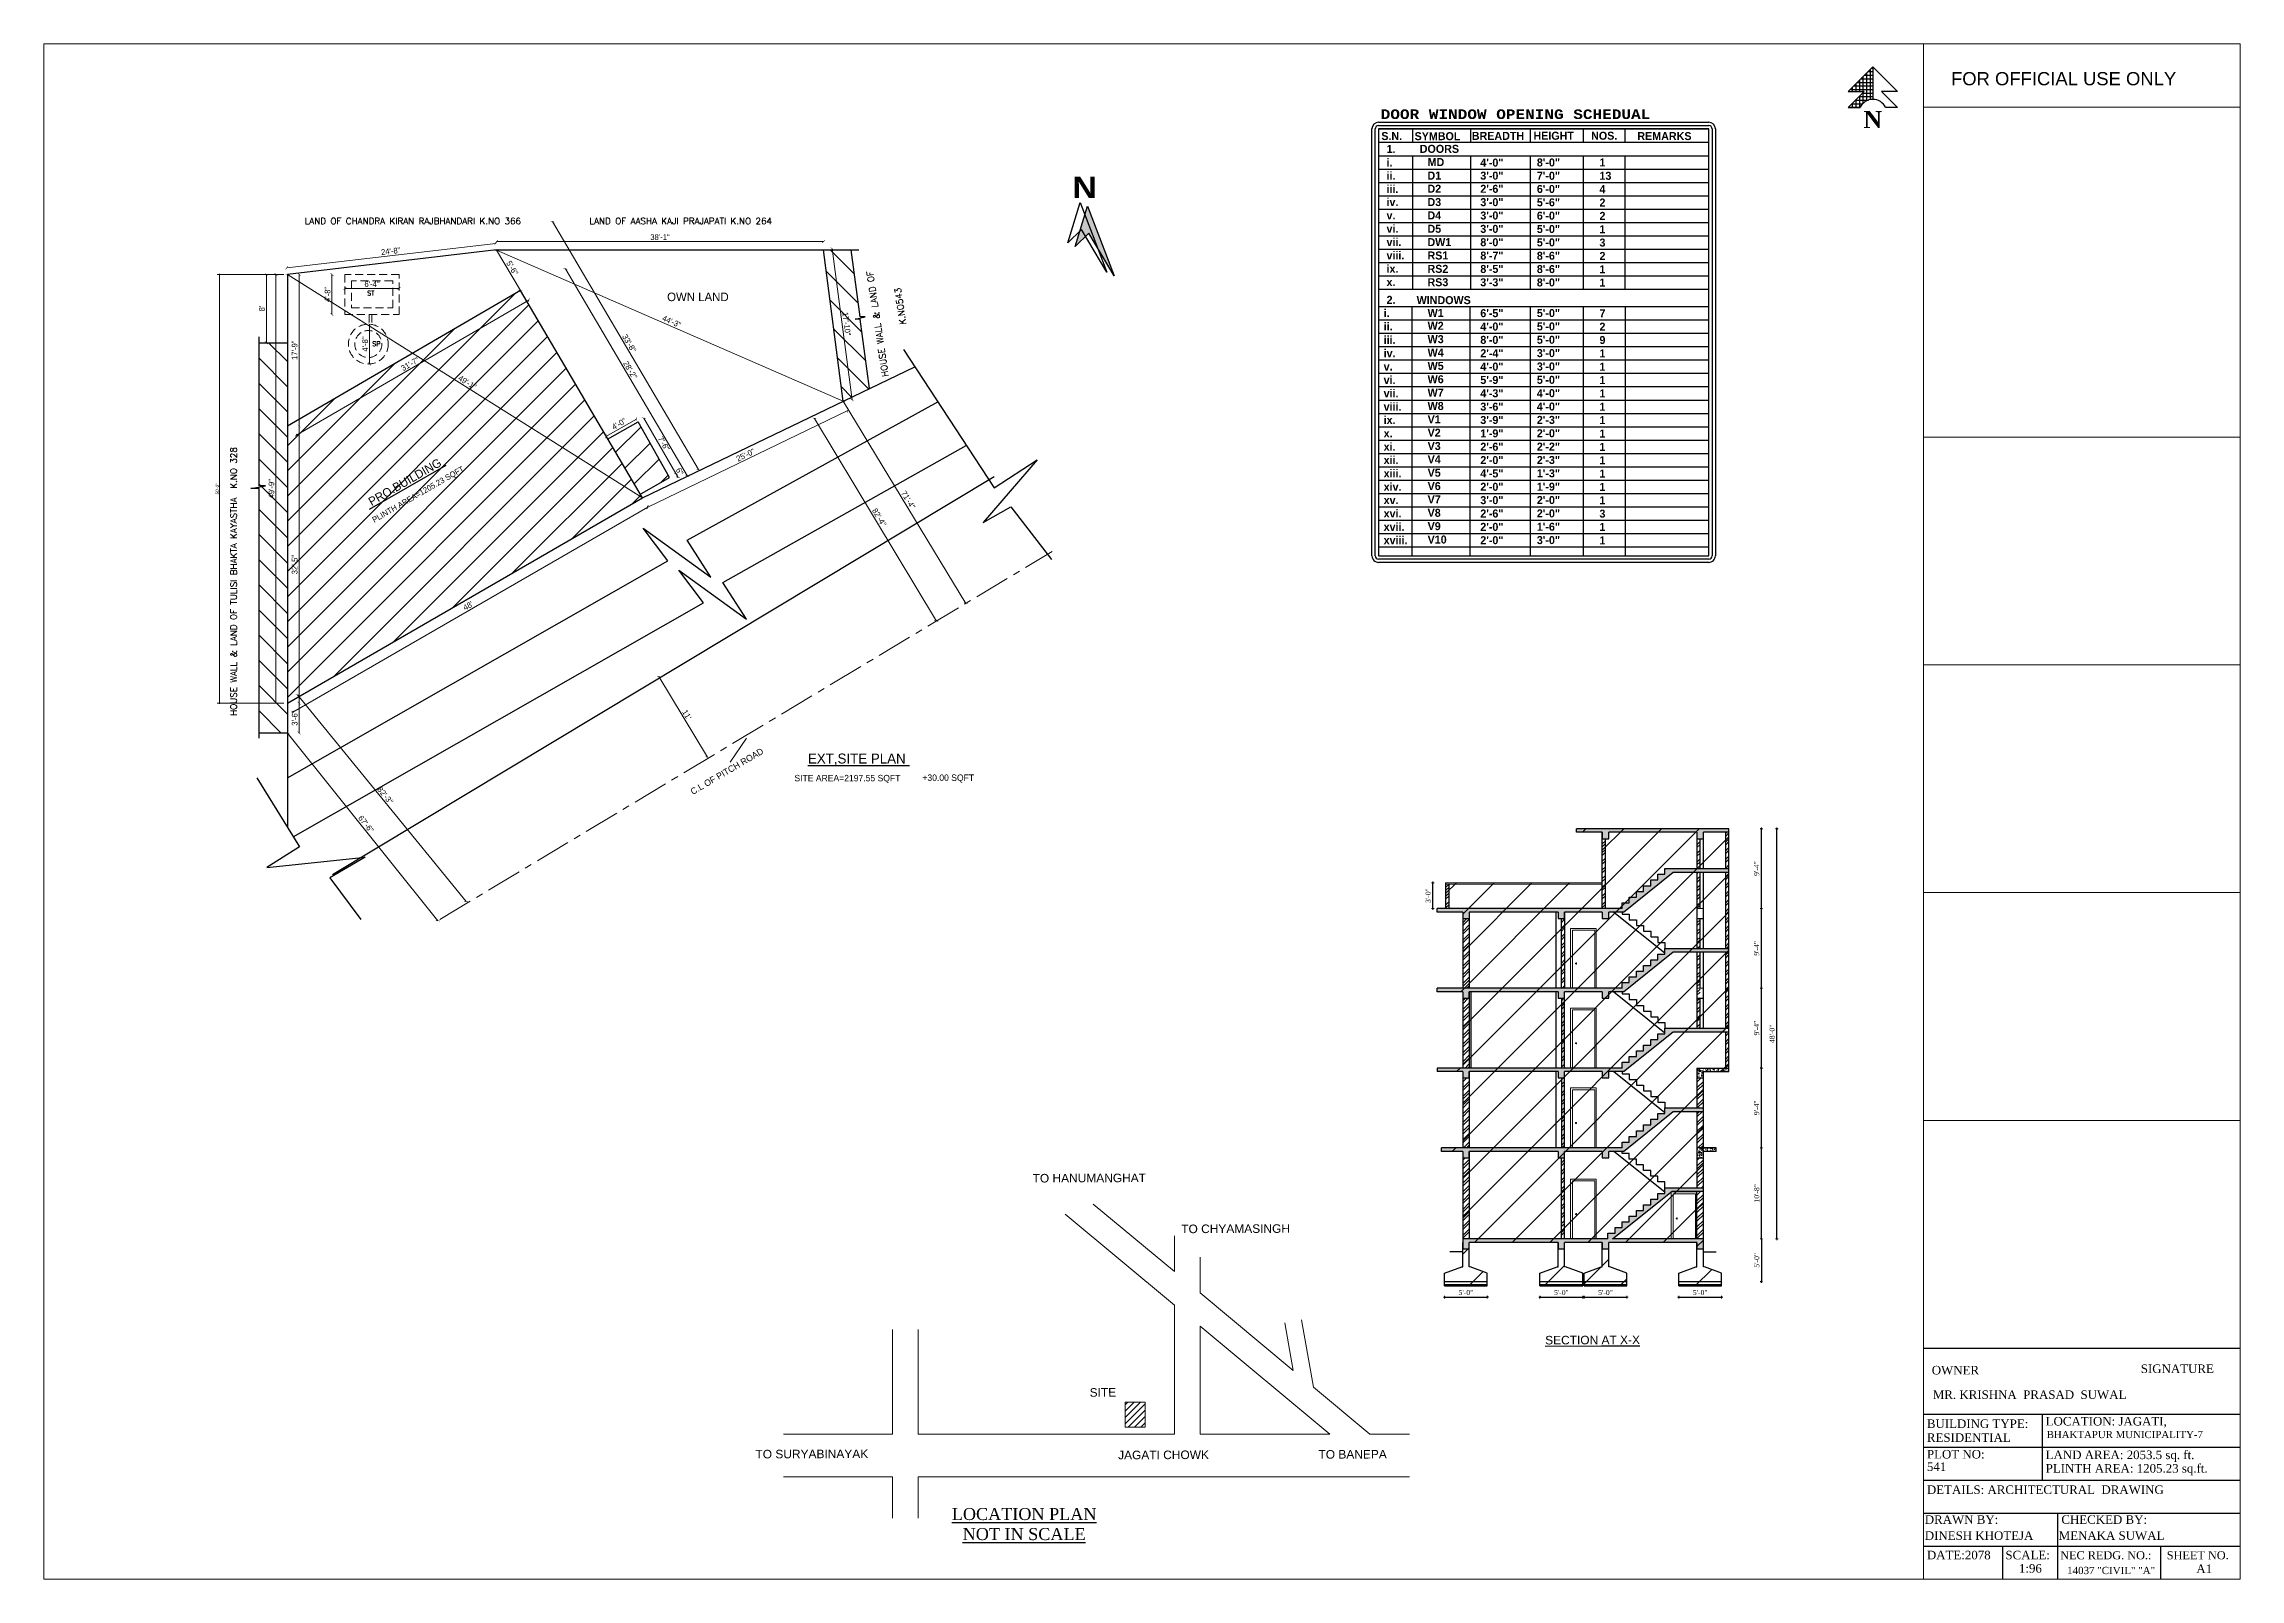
# Model space of a CAD drawing. Header units: inches. Extents: x 4069 to 291496, y -47643 to 12535.
# Drawn here: x 86042 to 89127, y 822 to 2978 of the extents above; entities that cross this region are included whole.
import ezdxf

# ---------------------------------------------------------------- set-up
doc = ezdxf.new("R2010")
doc.units = ezdxf.units.IN
doc.header["$LTSCALE"] = 5
doc.header["$MEASUREMENT"] = 0
doc.linetypes.add('CENTER', pattern=[2, 1.25, -0.25, 0.25, -0.25])
doc.linetypes.add('HIDDEN', pattern=[0.375, 0.25, -0.125])
for name, color, linetype, lineweight in [('1', 7, 'Continuous', 25), ('A-WALL', 7, 'Continuous', 9), ('boundary', 7, 'Continuous', 25), ('Dimension', 7, 'Continuous', 18), ('dimention', 5, 'Continuous', 9), ('DOOR', 62, 'Continuous', 0), ('ele1', 21, 'Continuous', 20), ('HATCH', 253, 'Continuous', 0), ('Railing', 43, 'Continuous', 18)]:
    doc.layers.add(name, color=color, linetype=linetype, lineweight=lineweight)
for name, color, linetype in [('column', 4, 'Continuous'), ('DIM', 5, 'Continuous'), ('TEXT', 6, 'Continuous'), ('WALL', 7, 'Continuous')]:
    doc.layers.add(name, color=color, linetype=linetype)
doc.layers.add('dim line', color=7, linetype='Continuous', lineweight=15, true_color=0xfab2b2)
doc.styles.add('ARIAL', font='cityb___.ttf')
doc.styles.add('COURIER', font='courbd.ttf')
doc.styles.add('DIMTEXT', font='arial.ttf', dxfattribs={"height": 8})
doc.styles.add('ordinary', font='times.ttf')
doc.styles.add('ROMANS', font='romans.shx', dxfattribs={"width": 0.8})
doc.styles.get("Standard").update_dxf_attribs({"font": 'arial.ttf'})
doc.styles.add('tt', font='stylu.ttf', dxfattribs={"height": 8})
doc.dimstyles.new('Copy of 96', dxfattribs={"dimtxt": 7, "dimasz": 4, "dimexe": 0.5, "dimexo": 0.5, "dimgap": 3, "dimtad": 1, "dimdec": 1, "dimzin": 11, "dimdsep": 46, "dimlunit": 4, "dimtxsty": 'ordinary', "dimblk": 'OBLIQUE', "dimcen": 0.09, "dimse1": 1, "dimse2": 1, "dimclrt": 6, "dimazin": 0, "dimtfac": 1, "dimtdec": 1, "dimtix": 1, "dimtmove": 2, "dimatfit": 3, "dimldrblk": 'leader', "dimfxl": 0.5, "dimfxlon": 1, "dimtolj": 1, "dimtzin": 0, "dimarcsym": 0})
doc.dimstyles.new('Copy(2) of STANDARD', dxfattribs={"dimtxt": 2, "dimasz": 4, "dimexe": 0, "dimexo": 0, "dimgap": 2, "dimtad": 1, "dimdec": 0, "dimzin": 0, "dimdsep": 46, "dimlunit": 3, "dimtxsty": 'tt', "dimblk": 'ARCHTICK', "dimcen": 0.0505, "dimse1": 1, "dimse2": 1, "dimclrd": 5, "dimclre": 5, "dimclrt": 7, "dimadec": 1, "dimazin": 0, "dimtm": 1e-09, "dimtfac": 1, "dimtdec": 0, "dimtofl": 0, "dimtmove": 1, "dimatfit": 3, "dimfxl": 1, "dimtolj": 2, "dimtzin": 0, "dimlwd": 13, "dimarcsym": 0})
doc.dimstyles.new('Standard$0', dxfattribs={"dimtxt": 6, "dimasz": 4, "dimexe": 3, "dimexo": 6, "dimgap": 3, "dimtad": 1, "dimdec": 1, "dimzin": 0, "dimdsep": 46, "dimlunit": 4, "dimtxsty": 'Standard', "dimcen": 0.09, "dimclrd": 6, "dimclre": 6, "dimclrt": 7, "dimadec": 0, "dimazin": 0, "dimtfac": 1, "dimtdec": 1, "dimtix": 1, "dimtofl": 0, "dimtmove": 1, "dimatfit": 3, "dimfxl": 1, "dimtolj": 1, "dimtzin": 0, "dimlwd": 18, "dimlwe": 18, "dimarcsym": 0})
pattern_1 = [(45, (79563.023, 3079.16), (-6.098796, 6.098796), []), (45, (79567.089, 3079.16), (-6.098796, 6.098796), [])]
pattern_2 = [(50, (79563.023, 3079.16), (7.172602, -0.6275213), [0.75, -8.25]), (355, (79563.023, 3079.16), (-1.3875133, 7.5219213), [0.6, -6.6]), (100.4514, (79563.621, 3079.108), (5.785094, 6.8943954), [0.637402, -7.011421]), (46.1842, (79563.023, 3081.16), (10.6724105, -1.65519), [1.125, -12.375]), (96.6356, (79563.912, 3081.022), (9.346627, 9.741179), [0.956103, -10.51713]), (351.1842, (79563.023, 3081.16), (9.34662, 9.741186), [0.9, -9.9]), (21, (79564.023, 3080.66), (5.9690705, -4.026189), [0.75, -8.25]), (326, (79564.023, 3080.66), (2.4331533, 7.2515005), [0.6, -6.6]), (71.4514, (79564.5205, 3080.3246), (8.4022263, 3.225305), [0.637402, -7.011421]), (37.5, (79563.023, 3079.1601), (0.12159855, 3.32893854), [0, -6.52, 0, -6.7, 0, -6.625]), (7.5, (79563.023, 3079.16), (2.6306954, 3.9441171), [0, -3.82, 0, -6.37, 0, -2.525]), (327.5, (79560.793, 3079.1601), (5.3382244, -0.2255487), [0, -2.5, 0, -7.8, 0, -10.35]), (317.5, (79559.793, 3079.16), (5.8318617, 1.0010498), [0, -3.25, 0, -5.18, 0, -7.35])]
pattern_3 = [(135, (65299.74, -12481.847), (-17.67767, -17.67767), [])]

msp = doc.modelspace()

# ---------------------------------------------------------------- texts
at = {"style": 'COURIER'}
msp.add_text('DOOR WINDOW OPENING SCHEDUAL', height=13.5, dxfattribs=at).set_placement((87919.47628, 2872.4137))
at = {"layer": '1', "style": 'ordinary'}
for s, height, p in [('OWNER', 12, (88693.62162, 1109.78547)), ('SIGNATURE', 12, (88987.26275, 1111.78547)), ('MR. KRISHNA  PRASAD  SUWAL', 12, (88695.15436, 1075.37927)), ('LOCATION: JAGATI,', 12, (88853.61639, 1038.08926)), ('BUILDING TYPE:  ', 12, (88686.79108, 1034.60326)), ('RESIDENTIAL', 12, (88686.79108, 1015.10326)), ('BHAKTAPUR MUNICIPALITY-7', 10.08, (88855.03858, 1020.37014)), ('PLOT NO: ', 12, (88686.79108, 991.77148)), ('LAND AREA: 2053.5 sq. ft. ', 12, (88853.61639, 990.90001)), ('541', 12, (88686.79108, 974.27148)), ('PLINTH AREA: 1205.23 sq.ft.', 12, (88853.61639, 971.90001)), ('DETAILS: ARCHITECTURAL  DRAWING ', 12, (88686.79108, 941.96772)), ('DRAWN BY:', 12, (88683.84261, 900.00741)), ('CHECKED BY: ', 12, (88875.68927, 900.00741)), ('DINESH KHOTEJA', 12, (88683.84261, 877.50741)), ('MENAKA SUWAL', 12, (88871.93608, 877.50741)), ('DATE:2078', 12, (88686.79108, 850.20364)), ('SCALE:', 12, (88797.0956, 850.20364)), ('NEC REDG. NO.:', 11.4, (88874.02642, 850.20364)), ('14037 "CIVIL" "A"', 10.2, (88883.75912, 829.43743)), ('SHEET NO.', 11.4, (89023.71714, 850.20364)), ('A1', 12, (89065.25222, 830.93197))]:
    msp.add_text(s, height=height, dxfattribs=at).set_placement(p)
msp.add_attdef('1:96', (88816.0818, 831.49767), 'SCALE', height=12, dxfattribs=at)
at = {"layer": 'column', "color": 0, "char_height": 12, "width": 216.2724828, "attachment_point": 2, "rotation": 0.20565602, "style": 'DIMTEXT'}
for s, insert in [('TO HANUMANGHAT', (87510.17085, 1391.54701)), ('TO CHYAMASINGH', (87715.71816, 1320.39783)), ('{\\LSECTION AT X-X}', (88217.11666, 1164.11044)), ('SITE', (87529.26506, 1090.55312)), ('TO SURYABINAYAK', (87120.42342, 1004.12373)), ('JAGATI CHOWK', (87614.45315, 1002.82496)), ('TO BANEPA', (87880.0931, 1003.67326))]:
    msp.add_mtext(s, dxfattribs=dict(at, insert=insert))
at = {"layer": 'Defpoints'}
msp.add_text('FOR OFFICIAL USE ONLY', height=18.5271092, dxfattribs=at).set_placement((88720.6409, 2919.79219))
at = {"layer": 'TEXT', "style": 'ARIAL'}
for s, p in [('S.N.', (87920.41486, 2842.86519)), ('SYMBOL', (87967.13816, 2842.6935)), ('BREADTH', (88047.48696, 2843.12763)), ('HEIGHT', (88134.11723, 2843.31207)), ('NOS.', (88215.12113, 2843.31207)), ('REMARKS', (88280.08561, 2842.82953)), ('1.', (87927.8037, 2824.68265)), ('i.', (87927.80348, 2805.67616)), ('DOORS', (87974.41016, 2824.88754)), ('MD', (87985.44281, 2806.31311)), ('4\'-0"', (88059.46436, 2805.62763)), ('8\'-0"', (88138.90213, 2805.79794)), ('1', (88226.84609, 2805.79794)), ('ii.', (87927.69939, 2787.18594)), ('iii.', (87927.69939, 2768.43594)), ('D1', (87985.23498, 2787.37244)), ('D2', (87985.23498, 2768.93228)), ('3\'-0"', (88059.46436, 2787.24458)), ('2\'-6"', (88059.46436, 2768.80442)), ('6\'-0"', (88138.90213, 2768.60778)), ('7\'-0"', (88138.90213, 2787.04794)), ('4', (88226.84609, 2768.29794)), ('13', (88226.84609, 2787.04794)), ('iv.', (87927.69939, 2750.27897)), ('D3', (87985.23498, 2750.18228)), ('3\'-0"', (88059.46436, 2750.05442)), ('5\'-6"', (88138.90213, 2749.85778)), ('2', (88226.84609, 2749.54794)), ('v.', (87927.69939, 2731.52897)), ('vi.', (87927.69939, 2712.77897)), ('D4', (87985.23498, 2731.43228)), ('D5', (87985.23498, 2712.68228)), ('3\'-0"', (88059.46436, 2731.30442)), ('3\'-0"', (88059.46436, 2712.55442)), ('5\'-0"', (88138.90213, 2712.35778)), ('6\'-0"', (88138.90213, 2731.10778)), ('2', (88226.84609, 2730.79794)), ('1', (88226.84609, 2712.04794)), ('vii.', (87927.69939, 2694.02897)), ('viii.', (87927.69939, 2675.27897)), ('DW1', (87985.23498, 2693.93228)), ('RS1', (87985.23498, 2675.18228)), ('8\'-0"', (88059.46436, 2693.80442)), ('8\'-7"', (88059.46436, 2675.05442)), ('5\'-0"', (88138.90213, 2693.60778)), ('8\'-6"', (88138.90213, 2674.85778)), ('3', (88226.84609, 2693.29794)), ('2', (88226.84609, 2674.54794)), ('ix.', (87927.69939, 2656.52897)), ('RS2', (87985.23498, 2656.43228)), ('8\'-5"', (88059.46436, 2656.30442)), ('8\'-6"', (88138.90213, 2656.10778)), ('1', (88226.84609, 2655.79794)), ('x.', (87927.69939, 2637.77897)), ('2.', (87927.8037, 2612.89778)), ('WINDOWS', (87970.04666, 2612.49114)), ('RS3', (87985.23498, 2637.68228)), ('3\'-3"', (88059.46436, 2637.55442)), ('8\'-0"', (88138.90213, 2637.35778)), ('1', (88226.84609, 2637.04794)), ('i.', (87923.69488, 2594.24165)), ('W1', (87985.44281, 2594.52823)), ('6\'-5"', (88059.46436, 2594.19312)), ('5\'-0"', (88138.90213, 2594.36343)), ('7', (88226.84609, 2594.01575)), ('ii.', (87923.69488, 2575.49434)), ('iii.', (87923.69488, 2556.74165)), ('W2', (87985.44281, 2576.44722)), ('W3', (87985.44281, 2557.69453)), ('4\'-0"', (88059.46436, 2575.45927)), ('8\'-0"', (88059.46436, 2556.70658)), ('5\'-0"', (88138.90213, 2575.61074)), ('5\'-0"', (88138.90213, 2556.85805)), ('2', (88226.84609, 2575.26306)), ('9', (88226.84609, 2556.51037)), ('iv.', (87923.69488, 2537.98896)), ('W4', (87985.44281, 2538.94184)), ('W5', (87985.44281, 2520.18915)), ('4\'-0"', (88059.46436, 2519.2012)), ('2\'-4"', (88059.46436, 2537.95389)), ('3\'-0"', (88138.90213, 2538.10536)), ('3\'-0"', (88138.90213, 2519.35266)), ('1', (88226.84609, 2537.75768)), ('1', (88226.84609, 2519.00499)), ('v.', (87923.69488, 2519.23626)), ('vi.', (87923.69488, 2500.48357)), ('W6', (87985.44281, 2501.43646)), ('5\'-9"', (88059.46436, 2500.44851)), ('5\'-0"', (88138.90213, 2500.59997)), ('1', (88226.84609, 2500.2523)), ('vii.', (87923.69488, 2481.73088)), ('viii.', (87923.69488, 2462.97819)), ('W7', (87985.44281, 2482.68377)), ('W8', (87985.44281, 2463.93108)), ('4\'-3"', (88059.46436, 2481.69581)), ('3\'-6"', (88059.46436, 2462.94312)), ('4\'-0"', (88138.90213, 2481.84728)), ('4\'-0"', (88138.90213, 2463.09459)), ('1', (88226.84609, 2481.4996)), ('1', (88226.84609, 2462.74691)), ('ix.', (87923.69488, 2444.2255)), ('V1', (87985.44281, 2445.17839)), ('V2', (87985.44281, 2426.42569)), ('3\'-9"', (88059.46436, 2444.19043)), ('2\'-3"', (88138.90213, 2444.3419)), ('1', (88226.84609, 2443.99422)), ('x.', (87923.69488, 2425.47281)), ('xi.', (87923.69488, 2406.72012)), ('V3', (87985.44281, 2407.673)), ('2\'-6"', (88059.46436, 2406.68505)), ('1\'-9"', (88059.46436, 2425.43774)), ('2\'-0"', (88138.90213, 2425.58921)), ('2\'-2"', (88138.90213, 2406.83652)), ('1', (88226.84609, 2425.24153)), ('1', (88226.84609, 2406.48884)), ('xii.', (87923.69488, 2387.96743)), ('xiii.', (87923.69488, 2369.21474)), ('V4', (87985.44281, 2388.92031)), ('V5', (87985.44281, 2370.16762)), ('4\'-5"', (88059.46436, 2369.17967)), ('2\'-0"', (88059.46436, 2387.93236)), ('2\'-3"', (88138.90213, 2388.08383)), ('1\'-3"', (88138.90213, 2369.33114)), ('1', (88226.84609, 2387.73615)), ('1', (88226.84609, 2368.98346)), ('xiv.', (87923.69488, 2350.46204)), ('V6', (87985.44281, 2351.41493)), ('2\'-0"', (88059.46436, 2350.42698)), ('1\'-9"', (88138.90213, 2350.57844)), ('1', (88226.84609, 2350.23077)), ('xv.', (87923.69488, 2331.70935)), ('xvi.', (87923.69488, 2312.95666)), ('V7', (87985.44281, 2332.66224)), ('V8', (87985.44281, 2313.90955)), ('3\'-0"', (88059.46436, 2331.67428)), ('2\'-6"', (88059.46436, 2312.92159)), ('2\'-0"', (88138.90213, 2331.82575)), ('2\'-0"', (88138.90213, 2313.07306)), ('3', (88226.84609, 2312.72538)), ('1', (88226.84609, 2331.47807)), ('xvii.', (87923.69488, 2294.20397)), ('xviii.', (87923.69488, 2275.45128)), ('V9', (87985.44281, 2295.15686)), ('V10', (87985.44281, 2276.40417)), ('2\'-0"', (88059.46436, 2294.1689)), ('2\'-0"', (88059.46436, 2275.41621)), ('3\'-0"', (88138.90213, 2275.56768)), ('1\'-6"', (88138.90213, 2294.32037)), ('1', (88226.84609, 2293.97269)), ('1', (88226.84609, 2275.22))]:
    msp.add_text(s, height=11.25, dxfattribs=at).set_placement(p)
at = {"layer": 'TEXT', "lineweight": 9, "style": 'ROMANS'}
for s, height, p in [('LAND OF CHANDRA KIRAN RAJBHANDARI K.NO 366', 9, (86407.97861, 2724.6416)), ('LAND OF AASHA KAJI PRAJAPATI K.NO 264', 9, (86807.98852, 2724.6416)), ('ST', 6.72, (86495.7093, 2624.55192)), ('SP', 6.72, (86502.86929, 2553.45674))]:
    msp.add_text(s, height=height, dxfattribs=at).set_placement(p)
for s, rotation, p in [('HOUSE WALL & LAND OF          ', 98.54375958, (87228.32663, 2511.03492)), ('          K.NO543', 98.54375958, (87263.01917, 2518.10525)), ('HOUSE WALL & LAND OF TULISI BHAKTA KAYASTHA  K.NO 328', 90, (86312.7183, 2034.3963))]:
    msp.add_text(s, height=9, rotation=rotation, dxfattribs=at).set_placement(p)
at = {"layer": 'TEXT', "linetype": 'ByBlock', "style": 'tt'}
for s, height, p in [('OWN LAND', 12, (86917.13353, 2616.68586)), ('%%UEXT,SITE PLAN ', 14, (87114.92836, 1967.51405))]:
    msp.add_text(s, height=height, dxfattribs=at).set_placement(p)
msp.add_text('%%U PRO.BUILDING ', height=12, rotation=30, dxfattribs=at).set_placement((86498.1014, 2326.6327))
at = {"layer": 'TEXT', "lineweight": 70, "style": 'tt'}
for s, height, rotation, p in [('PLINTH AREA=1205.23 SQFT', 8, 30, (86505.83034, 2305.4641)), ('C.L OF PITCH ROAD ', 9, 30.46063743, (86953.24527, 1923.23097))]:
    msp.add_text(s, height=height, rotation=rotation, dxfattribs=at).set_placement(p)
for s, p in [('SITE AREA=2197.55 SQFT', (87096.01872, 1942.5627)), ('+30.00 SQFT', (87275.77603, 1943.13846))]:
    msp.add_text(s, height=9, dxfattribs=at).set_placement(p)
at = {"layer": 'TEXT', "insert": (87503.58564, 2776.53249), "char_height": 30, "width": 37.634687, "attachment_point": 5, "style": 'ARIAL'}
msp.add_mtext('{\\fArial Black|b0|i0|c0|p34;N}', dxfattribs=at)
at = {"layer": 'TEXT', "insert": (87418.68873, 876.98156), "char_height": 16.875, "attachment_point": 8, "rotation": 359.99961192, "style": 'ordinary'}
msp.add_mtext_dynamic_manual_height_columns('{\\LLOCATION PLAN\\PNOT IN SCALE}', width=232.0869559, gutter_width=1720.71691, heights=[0], dxfattribs=at)

# ---------------------------------------------------------------- blocks, each defined once
blk = doc.blocks.new('SDEGH')
at = {"layer": 'TEXT'}
h = blk.add_hatch(dxfattribs=at)
h.set_pattern_fill('NET', color=256, scale=40, style=0)
h.set_pattern_definition([(0, (43922.391, -13181.093), (0, 5), []), (90, (43922.391, -13181.093), (-5, 3e-16), [])])
h.paths.add_polyline_path([(52300.8, -9226.1), (52266.3, -9260.6), (52288.8, -9260.6), (52266.3, -9283.1), (52282.8, -9283.1, -0.284572), (52300.8, -9272)])
blk.add_line((52300.8, -9226.1), (52300.8, -9272), dxfattribs=at)
at = {"layer": 'WALL'}
for p, q in [((52266.3, -9260.6), (52300.8, -9226.1)), ((52335.4, -9260.6), (52300.8, -9226.1)), ((52266.3, -9260.6), (52288.8, -9260.6)), ((52266.3, -9283.1), (52288.8, -9260.6)), ((52266.3, -9283.1), (52282.8, -9283.1)), ((52335.4, -9260.6), (52312.9, -9260.6)), ((52335.4, -9283.1), (52312.9, -9260.6)), ((52335.4, -9283.1), (52318.8, -9283.1))]:
    blk.add_line(p, q, dxfattribs=at)
blk.add_arc((52300.8, -9292), 20.1, 26.4605, 153.5395, dxfattribs=at)
at = {"layer": 'Defpoints', "insert": (52287.7, -9288.2), "char_height": 24, "width": 23.16, "attachment_point": 1}
blk.add_mtext('{\\fTimes New Roman|b1|i0|c0|p18;N}', dxfattribs=at)
blk = doc.blocks.new('oblique')
at = {"color": 0, "lineweight": -2}
blk.add_line((0.25, 0.25), (-0.25, -0.25), dxfattribs=at)
at = {"layer": 'dim line', "lineweight": 9}
for p, q in [((-0.4375, 0), (0.4375, 0)), ((0, 0.4375), (0, -0.4375))]:
    blk.add_line(p, q, dxfattribs=at)
blk = doc.blocks.new('*D2226')
at = {"layer": 'A-WALL', "color": 0, "lineweight": -2, "ltscale": 50, "transparency": 16777216}
blk.add_line((88454.3, 1300), (88454.3, 1428), dxfattribs=at)
at = {"layer": 'Defpoints', "color": 0, "ltscale": 50, "transparency": 16777216}
for p in [(88372.8, 1428), (88454.3, 1428), (88372.8, 1300)]:
    blk.add_point(p, dxfattribs=at)
at = {"layer": 'A-WALL', "color": 0, "lineweight": -2, "ltscale": 50, "transparency": 16777216, "xscale": 4, "yscale": 4, "zscale": 4}
for p, rotation in [((88454.3, 1428), 90), ((88454.3, 1300), 270)]:
    blk.add_blockref('oblique', p, dxfattribs=dict(at, rotation=rotation))
at = {"layer": 'A-WALL', "color": 6, "ltscale": 50, "transparency": 16777216, "insert": (88447.8, 1364), "char_height": 7, "attachment_point": 5, "rotation": 90, "style": 'ordinary'}
blk.add_mtext('\\A1;10\'-8"', dxfattribs=at)
blk = doc.blocks.new('_OBLIQUE')
at = {"color": 0, "linetype": 'ByBlock'}
blk.add_line((-0.5, -0.5), (0.5, 0.5), dxfattribs=at)
blk = doc.blocks.new('leader')
at = {"layer": 'Dimension'}
for p, q in [((-4.42, 0), (4.42, 0)), ((0, -4.33), (0, 4.33))]:
    blk.add_line(p, q, dxfattribs=at)
blk = doc.blocks.new('*D2227')
at = {"layer": 'A-WALL', "color": 0, "lineweight": -2, "ltscale": 50, "transparency": 16777216}
blk.add_line((88454.3, 1428), (88454.3, 1540), dxfattribs=at)
at = {"layer": 'Defpoints', "color": 0, "ltscale": 50, "transparency": 16777216}
for p in [(88240.9, 1540), (88454.3, 1540), (88372.8, 1428)]:
    blk.add_point(p, dxfattribs=at)
at = {"layer": 'A-WALL', "color": 0, "lineweight": -2, "ltscale": 50, "transparency": 16777216, "xscale": 4, "yscale": 4, "zscale": 4}
for p, rotation in [((88454.3, 1540), 90), ((88454.3, 1428), 270)]:
    blk.add_blockref('oblique', p, dxfattribs=dict(at, rotation=rotation))
at = {"layer": 'A-WALL', "color": 6, "ltscale": 50, "transparency": 16777216, "insert": (88447.7, 1484), "char_height": 7, "attachment_point": 5, "rotation": 90, "style": 'ordinary'}
blk.add_mtext('\\A1;9\'-4"', dxfattribs=at)
blk = doc.blocks.new('*D2228')
at = {"layer": 'A-WALL', "color": 0, "lineweight": -2, "ltscale": 50, "transparency": 16777216}
blk.add_line((88454.3, 1540), (88454.3, 1652), dxfattribs=at)
at = {"layer": 'Defpoints', "color": 0, "ltscale": 50, "transparency": 16777216}
for p in [(88244.8, 1652), (88454.3, 1652), (88240.9, 1540)]:
    blk.add_point(p, dxfattribs=at)
at = {"layer": 'A-WALL', "color": 0, "lineweight": -2, "ltscale": 50, "transparency": 16777216, "xscale": 4, "yscale": 4, "zscale": 4}
for p, rotation in [((88454.3, 1652), 90), ((88454.3, 1540), 270)]:
    blk.add_blockref('oblique', p, dxfattribs=dict(at, rotation=rotation))
at = {"layer": 'A-WALL', "color": 6, "ltscale": 50, "transparency": 16777216, "insert": (88447.7, 1596), "char_height": 7, "attachment_point": 5, "rotation": 90, "style": 'ordinary'}
blk.add_mtext('\\A1;9\'-4"', dxfattribs=at)
blk = doc.blocks.new('*D2229')
at = {"layer": 'A-WALL', "color": 0, "lineweight": -2, "ltscale": 50, "transparency": 16777216}
blk.add_line((88454.3, 1652), (88454.3, 1764), dxfattribs=at)
at = {"layer": 'Defpoints', "color": 0, "ltscale": 50, "transparency": 16777216}
for p in [(88251.2, 1764), (88454.3, 1764), (88244.8, 1652)]:
    blk.add_point(p, dxfattribs=at)
at = {"layer": 'A-WALL', "color": 0, "lineweight": -2, "ltscale": 50, "transparency": 16777216, "xscale": 4, "yscale": 4, "zscale": 4}
for p, rotation in [((88454.3, 1764), 90), ((88454.3, 1652), 270)]:
    blk.add_blockref('oblique', p, dxfattribs=dict(at, rotation=rotation))
at = {"layer": 'A-WALL', "color": 6, "ltscale": 50, "transparency": 16777216, "insert": (88447.7, 1708), "char_height": 7, "attachment_point": 5, "rotation": 90, "style": 'ordinary'}
blk.add_mtext('\\A1;9\'-4"', dxfattribs=at)
blk = doc.blocks.new('*D2230')
at = {"layer": 'A-WALL', "color": 0, "lineweight": -2, "ltscale": 50, "transparency": 16777216}
blk.add_line((88454.3, 1764), (88454.3, 1876), dxfattribs=at)
at = {"layer": 'Defpoints', "color": 0, "ltscale": 50, "transparency": 16777216}
for p in [(88257.1, 1876), (88454.3, 1876), (88251.2, 1764)]:
    blk.add_point(p, dxfattribs=at)
at = {"layer": 'A-WALL', "color": 0, "lineweight": -2, "ltscale": 50, "transparency": 16777216, "xscale": 4, "yscale": 4, "zscale": 4}
for p, rotation in [((88454.3, 1876), 90), ((88454.3, 1764), 270)]:
    blk.add_blockref('oblique', p, dxfattribs=dict(at, rotation=rotation))
at = {"layer": 'A-WALL', "color": 6, "ltscale": 50, "transparency": 16777216, "insert": (88447.7, 1820), "char_height": 7, "attachment_point": 5, "rotation": 90, "style": 'ordinary'}
blk.add_mtext('\\A1;9\'-4"', dxfattribs=at)
blk = doc.blocks.new('*D2231')
at = {"layer": 'A-WALL', "color": 0, "lineweight": -2, "ltscale": 50, "transparency": 16777216}
blk.add_line((87992.8, 1764), (87992.8, 1800), dxfattribs=at)
at = {"layer": 'Defpoints', "color": 0, "ltscale": 50, "transparency": 16777216}
for p in [(87992.8, 1800), (88010.8, 1800), (87998.8, 1764)]:
    blk.add_point(p, dxfattribs=at)
at = {"layer": 'A-WALL', "color": 0, "lineweight": -2, "ltscale": 50, "transparency": 16777216, "xscale": 4, "yscale": 4, "zscale": 4}
for p, rotation in [((87992.8, 1800), 90), ((87992.8, 1764), 270)]:
    blk.add_blockref('oblique', p, dxfattribs=dict(at, rotation=rotation))
at = {"layer": 'A-WALL', "color": 6, "ltscale": 50, "transparency": 16777216, "insert": (87986.2, 1782), "char_height": 7, "attachment_point": 5, "rotation": 90, "style": 'ordinary'}
blk.add_mtext('\\A1;3\'-0"', dxfattribs=at)
blk = doc.blocks.new('*D2079')
at = {"layer": 'A-WALL', "color": 0, "lineweight": -2, "ltscale": 50, "transparency": 16777216}
blk.add_line((88454.3, 1300), (88454.3, 1240), dxfattribs=at)
at = {"layer": 'Defpoints', "color": 0, "ltscale": 50, "transparency": 16777216}
for p in [(88372.8, 1300), (88398.3, 1240), (88454.3, 1240)]:
    blk.add_point(p, dxfattribs=at)
at = {"layer": 'A-WALL', "color": 0, "lineweight": -2, "ltscale": 50, "transparency": 16777216, "xscale": 4, "yscale": 4, "zscale": 4}
for p, rotation in [((88454.3, 1300), 90), ((88454.3, 1240), 270)]:
    blk.add_blockref('oblique', p, dxfattribs=dict(at, rotation=rotation))
at = {"layer": 'A-WALL', "color": 6, "ltscale": 50, "transparency": 16777216, "insert": (88447.8, 1270), "char_height": 7, "attachment_point": 5, "rotation": 90, "style": 'ordinary'}
blk.add_mtext('\\A1;5\'-0"', dxfattribs=at)
blk = doc.blocks.new('*D2080')
at = {"layer": 'A-WALL', "color": 0, "lineweight": -2, "ltscale": 50, "transparency": 16777216}
blk.add_line((88475.9, 1300), (88475.9, 1876), dxfattribs=at)
at = {"layer": 'Defpoints', "color": 0, "ltscale": 50, "transparency": 16777216}
for p in [(88372.8, 1876), (88475.9, 1876), (88372.8, 1300)]:
    blk.add_point(p, dxfattribs=at)
at = {"layer": 'A-WALL', "color": 0, "lineweight": -2, "ltscale": 50, "transparency": 16777216, "xscale": 4, "yscale": 4, "zscale": 4}
for p, rotation in [((88475.9, 1876), 90), ((88475.9, 1300), 270)]:
    blk.add_blockref('oblique', p, dxfattribs=dict(at, rotation=rotation))
at = {"layer": 'A-WALL', "color": 6, "ltscale": 50, "transparency": 16777216, "insert": (88469.4, 1588), "char_height": 7, "attachment_point": 5, "rotation": 90, "style": 'ordinary'}
blk.add_mtext('\\A1;48\'-0"', dxfattribs=at)
blk = doc.blocks.new('*D2232')
at = {"layer": 'A-WALL', "color": 0, "lineweight": -2, "ltscale": 50, "transparency": 16777216}
blk.add_line((88009.3, 1218.2), (88069.3, 1218.2), dxfattribs=at)
at = {"layer": 'Defpoints', "color": 0, "ltscale": 50, "transparency": 16777216}
for p in [(88009.3, 1234), (88069.3, 1234), (88069.3, 1218.2)]:
    blk.add_point(p, dxfattribs=at)
at = {"layer": 'A-WALL', "color": 0, "lineweight": -2, "ltscale": 50, "transparency": 16777216, "xscale": 4, "yscale": 4, "zscale": 4, "rotation": 180}
blk.add_blockref('oblique', (88009.3, 1218.2), dxfattribs=at)
at = {"layer": 'A-WALL', "color": 0, "lineweight": -2, "ltscale": 50, "transparency": 16777216, "xscale": 4, "yscale": 4, "zscale": 4}
blk.add_blockref('oblique', (88069.3, 1218.2), dxfattribs=at)
at = {"layer": 'A-WALL', "color": 6, "ltscale": 50, "transparency": 16777216, "insert": (88039.3, 1224.8), "char_height": 7, "attachment_point": 5, "style": 'ordinary'}
blk.add_mtext('\\A1;5\'-0"', dxfattribs=at)
blk = doc.blocks.new('*D2233')
at = {"layer": 'A-WALL', "color": 0, "lineweight": -2, "ltscale": 50, "transparency": 16777216}
blk.add_line((88143.3, 1218.2), (88203.3, 1218.2), dxfattribs=at)
at = {"layer": 'Defpoints', "color": 0, "ltscale": 50, "transparency": 16777216}
for p in [(88143.3, 1234), (88203.3, 1234), (88203.3, 1218.2)]:
    blk.add_point(p, dxfattribs=at)
at = {"layer": 'A-WALL', "color": 0, "lineweight": -2, "ltscale": 50, "transparency": 16777216, "xscale": 4, "yscale": 4, "zscale": 4, "rotation": 180}
blk.add_blockref('oblique', (88143.3, 1218.2), dxfattribs=at)
at = {"layer": 'A-WALL', "color": 0, "lineweight": -2, "ltscale": 50, "transparency": 16777216, "xscale": 4, "yscale": 4, "zscale": 4}
blk.add_blockref('oblique', (88203.3, 1218.2), dxfattribs=at)
at = {"layer": 'A-WALL', "color": 6, "ltscale": 50, "transparency": 16777216, "insert": (88173.3, 1224.8), "char_height": 7, "attachment_point": 5, "style": 'ordinary'}
blk.add_mtext('\\A1;5\'-0"', dxfattribs=at)
blk = doc.blocks.new('*D2234')
at = {"layer": 'A-WALL', "color": 0, "lineweight": -2, "ltscale": 50, "transparency": 16777216}
blk.add_line((88205.3, 1218.2), (88265.3, 1218.2), dxfattribs=at)
at = {"layer": 'Defpoints', "color": 0, "ltscale": 50, "transparency": 16777216}
for p in [(88205.3, 1234), (88265.3, 1234), (88265.3, 1218.2)]:
    blk.add_point(p, dxfattribs=at)
at = {"layer": 'A-WALL', "color": 0, "lineweight": -2, "ltscale": 50, "transparency": 16777216, "xscale": 4, "yscale": 4, "zscale": 4, "rotation": 180}
blk.add_blockref('oblique', (88205.3, 1218.2), dxfattribs=at)
at = {"layer": 'A-WALL', "color": 0, "lineweight": -2, "ltscale": 50, "transparency": 16777216, "xscale": 4, "yscale": 4, "zscale": 4}
blk.add_blockref('oblique', (88265.3, 1218.2), dxfattribs=at)
at = {"layer": 'A-WALL', "color": 6, "ltscale": 50, "transparency": 16777216, "insert": (88235.3, 1224.8), "char_height": 7, "attachment_point": 5, "style": 'ordinary'}
blk.add_mtext('\\A1;5\'-0"', dxfattribs=at)
blk = doc.blocks.new('*D2235')
at = {"layer": 'A-WALL', "color": 0, "lineweight": -2, "ltscale": 50, "transparency": 16777216}
blk.add_line((88338.3, 1218.2), (88398.3, 1218.2), dxfattribs=at)
at = {"layer": 'Defpoints', "color": 0, "ltscale": 50, "transparency": 16777216}
for p in [(88338.3, 1234), (88398.3, 1234), (88398.3, 1218.2)]:
    blk.add_point(p, dxfattribs=at)
at = {"layer": 'A-WALL', "color": 0, "lineweight": -2, "ltscale": 50, "transparency": 16777216, "xscale": 4, "yscale": 4, "zscale": 4, "rotation": 180}
blk.add_blockref('oblique', (88338.3, 1218.2), dxfattribs=at)
at = {"layer": 'A-WALL', "color": 0, "lineweight": -2, "ltscale": 50, "transparency": 16777216, "xscale": 4, "yscale": 4, "zscale": 4}
blk.add_blockref('oblique', (88398.3, 1218.2), dxfattribs=at)
at = {"layer": 'A-WALL', "color": 6, "ltscale": 50, "transparency": 16777216, "insert": (88368.3, 1224.8), "char_height": 7, "attachment_point": 5, "style": 'ordinary'}
blk.add_mtext('\\A1;5\'-0"', dxfattribs=at)
blk = doc.blocks.new('_ArchTick')
at = {"color": 0, "linetype": 'ByBlock', "const_width": 0.15}
blk.add_lwpolyline([(-0.5, -0.5), (0.5, 0.5)], dxfattribs=at)
blk = doc.blocks.new('*D2081')
at = {"layer": 'Defpoints', "color": 0, "ltscale": 5, "transparency": 16777216}
for p in [(86677.5, 2688.5), (86677.5, 2688.5), (87164.6, 2476.3)]:
    blk.add_point(p, dxfattribs=at)
at = {"layer": 'DIM', "color": 5, "lineweight": 13, "ltscale": 5, "transparency": 16777216}
blk.add_line((87164.6, 2476.3), (86677.5, 2688.5), dxfattribs=at)
at = {"layer": 'DIM', "color": 5, "lineweight": 13, "ltscale": 5, "transparency": 16777216, "xscale": 4, "yscale": 4, "zscale": 4}
for p, rotation in [((86677.5, 2688.5), 156.4590553134295), ((87164.6, 2476.3), 336.4590553134295)]:
    blk.add_blockref('_ArchTick', p, dxfattribs=dict(at, rotation=rotation))
at = {"layer": 'DIM', "color": 7, "ltscale": 5, "transparency": 16777216, "insert": (86923.5, 2588.1), "char_height": 8, "attachment_point": 5, "rotation": 336.4591, "style": 'tt'}
blk.add_mtext('\\A2;44\'-3"', dxfattribs=at)
blk = doc.blocks.new('*D2082')
at = {"layer": 'Defpoints', "color": 0, "ltscale": 5, "transparency": 16777216}
for p in [(86756.1, 2728.3), (86728.5, 2712.1), (86933.6, 2364)]:
    blk.add_point(p, dxfattribs=at)
at = {"layer": 'DIM', "color": 5, "lineweight": 13, "ltscale": 5, "transparency": 16777216}
blk.add_line((86961.2, 2380.2), (86756.1, 2728.3), dxfattribs=at)
at = {"layer": 'DIM', "color": 5, "lineweight": 13, "ltscale": 5, "transparency": 16777216, "xscale": 4, "yscale": 4, "zscale": 4}
for p, rotation in [((86756.1, 2728.3), 120.5085900979847), ((86961.2, 2380.2), 300.5085900979847)]:
    blk.add_blockref('_ArchTick', p, dxfattribs=dict(at, rotation=rotation))
at = {"layer": 'DIM', "color": 7, "ltscale": 5, "transparency": 16777216, "insert": (86863.9, 2557.4), "char_height": 8, "attachment_point": 5, "rotation": 300.5086, "style": 'tt'}
blk.add_mtext('\\A2;33\'-8"', dxfattribs=at)
blk = doc.blocks.new('*D2083')
at = {"layer": 'Defpoints', "color": 0, "ltscale": 5, "transparency": 16777216}
for p in [(86383.9, 2654.3), (86882.6, 2340.5), (86882.6, 2340.5)]:
    blk.add_point(p, dxfattribs=at)
at = {"layer": 'DIM', "color": 5, "lineweight": 13, "ltscale": 5, "transparency": 16777216}
blk.add_line((86383.9, 2654.3), (86882.6, 2340.5), dxfattribs=at)
at = {"layer": 'DIM', "color": 5, "lineweight": 13, "ltscale": 5, "transparency": 16777216, "xscale": 4, "yscale": 4, "zscale": 4}
for p, rotation in [((86383.9, 2654.3), 147.8211343331417), ((86882.6, 2340.5), 327.8211343331417)]:
    blk.add_blockref('_ArchTick', p, dxfattribs=dict(at, rotation=rotation))
at = {"layer": 'DIM', "color": 7, "ltscale": 5, "transparency": 16777216, "insert": (86636.5, 2502.6), "char_height": 8, "attachment_point": 5, "rotation": 327.8211, "style": 'tt'}
blk.add_mtext('\\A2;49\'-1"', dxfattribs=at)
blk = doc.blocks.new('*D2084')
at = {"layer": 'Defpoints', "color": 0, "ltscale": 5, "transparency": 16777216}
for p in [(86677.5, 2688.5), (87136.9, 2700.4), (87136.9, 2688.5)]:
    blk.add_point(p, dxfattribs=at)
at = {"layer": 'DIM', "color": 5, "lineweight": 13, "ltscale": 5, "transparency": 16777216}
blk.add_line((86677.5, 2700.4), (87136.9, 2700.4), dxfattribs=at)
at = {"layer": 'DIM', "color": 5, "lineweight": 13, "ltscale": 5, "transparency": 16777216, "xscale": 4, "yscale": 4, "zscale": 4, "rotation": 180}
blk.add_blockref('_ArchTick', (86677.5, 2700.4), dxfattribs=at)
at = {"layer": 'DIM', "color": 5, "lineweight": 13, "ltscale": 5, "transparency": 16777216, "xscale": 4, "yscale": 4, "zscale": 4}
blk.add_blockref('_ArchTick', (87136.9, 2700.4), dxfattribs=at)
at = {"layer": 'DIM', "color": 7, "ltscale": 5, "transparency": 16777216, "insert": (86907.2, 2706.5), "char_height": 8, "attachment_point": 5, "style": 'tt'}
blk.add_mtext('\\A2;38\'-1"', dxfattribs=at)
blk = doc.blocks.new('*D2085')
at = {"layer": 'Defpoints', "color": 0, "ltscale": 5, "transparency": 16777216}
for p in [(86676.4, 2697.8), (86677.5, 2688.5), (86383.9, 2654.3)]:
    blk.add_point(p, dxfattribs=at)
at = {"layer": 'DIM', "color": 5, "lineweight": 13, "ltscale": 5, "transparency": 16777216}
blk.add_line((86382.8, 2663.5), (86676.4, 2697.8), dxfattribs=at)
at = {"layer": 'DIM', "color": 5, "lineweight": 13, "ltscale": 5, "transparency": 16777216, "xscale": 4, "yscale": 4, "zscale": 4}
for p, rotation in [((86676.4, 2697.8), 6.656485109488929), ((86382.8, 2663.5), 186.6564851094889)]:
    blk.add_blockref('_ArchTick', p, dxfattribs=dict(at, rotation=rotation))
at = {"layer": 'DIM', "color": 7, "ltscale": 5, "transparency": 16777216, "insert": (86528.9, 2686.8), "char_height": 8, "attachment_point": 5, "rotation": 6.6565, "style": 'tt'}
blk.add_mtext('\\A2;24\'-8"', dxfattribs=at)
blk = doc.blocks.new('*D2086')
at = {"layer": 'Defpoints', "color": 0, "ltscale": 5, "transparency": 16777216}
for p in [(86367.5, 2654.3), (86383.9, 2654.3), (86383.9, 2052.3)]:
    blk.add_point(p, dxfattribs=at)
at = {"layer": 'DIM', "color": 5, "lineweight": 13, "ltscale": 5, "transparency": 16777216}
blk.add_line((86367.5, 2052.3), (86367.5, 2654.3), dxfattribs=at)
at = {"layer": 'DIM', "color": 5, "lineweight": 13, "ltscale": 5, "transparency": 16777216, "xscale": 4, "yscale": 4, "zscale": 4}
for p, rotation in [((86367.5, 2654.3), 90), ((86367.5, 2052.3), 270)]:
    blk.add_blockref('_ArchTick', p, dxfattribs=dict(at, rotation=rotation))
at = {"layer": 'DIM', "color": 7, "ltscale": 5, "transparency": 16777216, "insert": (86361.4, 2353.3), "char_height": 8, "attachment_point": 5, "rotation": 90, "style": 'tt'}
blk.add_mtext('\\A2;49\'-9"', dxfattribs=at)
blk = doc.blocks.new('*D2087')
at = {"layer": 'Defpoints', "color": 0, "ltscale": 5, "transparency": 16777216}
for p in [(87164.6, 2476.3), (87171, 2463), (86882.6, 2340.5)]:
    blk.add_point(p, dxfattribs=at)
at = {"layer": 'DIM', "color": 5, "lineweight": 13, "ltscale": 5, "transparency": 16777216}
blk.add_line((86889, 2327.1), (87171, 2463), dxfattribs=at)
at = {"layer": 'DIM', "color": 5, "lineweight": 13, "ltscale": 5, "transparency": 16777216, "xscale": 4, "yscale": 4, "zscale": 4}
for p, rotation in [((87171, 2463), 25.72641114425595), ((86889, 2327.1), 205.726411144256)]:
    blk.add_blockref('_ArchTick', p, dxfattribs=dict(at, rotation=rotation))
at = {"layer": 'DIM', "color": 7, "ltscale": 5, "transparency": 16777216, "insert": (87027.3, 2400.7), "char_height": 8, "attachment_point": 5, "rotation": 25.7264, "style": 'tt'}
blk.add_mtext('\\A2;25\'-0"', dxfattribs=at)
blk = doc.blocks.new('*D2088')
at = {"layer": 'Defpoints', "color": 0, "ltscale": 5, "transparency": 16777216}
for p in [(86383.9, 2052.3), (86620.7, 1762.2), (86634.8, 1773.7)]:
    blk.add_point(p, dxfattribs=at)
at = {"layer": 'DIM', "color": 5, "lineweight": 13, "ltscale": 5, "transparency": 16777216}
blk.add_line((86398, 2063.8), (86634.8, 1773.7), dxfattribs=at)
at = {"layer": 'DIM', "color": 5, "lineweight": 13, "ltscale": 5, "transparency": 16777216, "xscale": 4, "yscale": 4, "zscale": 4}
for p, rotation in [((86398, 2063.8), 129.2346719250575), ((86634.8, 1773.7), 309.2346719250575)]:
    blk.add_blockref('_ArchTick', p, dxfattribs=dict(at, rotation=rotation))
at = {"layer": 'DIM', "color": 7, "ltscale": 5, "transparency": 16777216, "insert": (86521.2, 1922.6), "char_height": 8, "attachment_point": 5, "rotation": 309.2347, "style": 'tt'}
blk.add_mtext("\\A2;82'-3''", dxfattribs=at)
blk = doc.blocks.new('*D2089')
at = {"layer": 'Defpoints', "color": 0, "ltscale": 5, "transparency": 16777216}
for p in [(87164.6, 2476.3), (87335.7, 2191.7), (87295.4, 2167.5)]:
    blk.add_point(p, dxfattribs=at)
at = {"layer": 'DIM', "color": 5, "lineweight": 13, "ltscale": 5, "transparency": 16777216}
blk.add_line((87124.2, 2452.1), (87295.4, 2167.5), dxfattribs=at)
at = {"layer": 'DIM', "color": 5, "lineweight": 13, "ltscale": 5, "transparency": 16777216, "xscale": 4, "yscale": 4, "zscale": 4}
for p, rotation in [((87124.2, 2452.1), 121.020957503502), ((87295.4, 2167.5), 301.020957503502)]:
    blk.add_blockref('_ArchTick', p, dxfattribs=dict(at, rotation=rotation))
at = {"layer": 'DIM', "color": 7, "ltscale": 5, "transparency": 16777216, "insert": (87215.1, 2313), "char_height": 8, "attachment_point": 5, "rotation": 301.021, "style": 'tt'}
blk.add_mtext("\\A2;82'-4''", dxfattribs=at)
blk = doc.blocks.new('*D2090')
at = {"layer": 'Defpoints', "color": 0, "ltscale": 5, "transparency": 16777216}
for p in [(86905.7, 2089.6), (86905.7, 2089.6), (86973.7, 1976.4)]:
    blk.add_point(p, dxfattribs=at)
at = {"layer": 'DIM', "color": 5, "lineweight": 13, "ltscale": 5, "transparency": 16777216}
blk.add_line((86973.7, 1976.4), (86905.7, 2089.6), dxfattribs=at)
at = {"layer": 'DIM', "color": 5, "lineweight": 13, "ltscale": 5, "transparency": 16777216, "xscale": 4, "yscale": 4, "zscale": 4}
for p, rotation in [((86905.7, 2089.6), 120.9954618466256), ((86973.7, 1976.4), 300.9954618466256)]:
    blk.add_blockref('_ArchTick', p, dxfattribs=dict(at, rotation=rotation))
at = {"layer": 'DIM', "color": 7, "ltscale": 5, "transparency": 16777216, "insert": (86944.9, 2036.1), "char_height": 8, "attachment_point": 5, "rotation": 300.9955, "style": 'tt'}
blk.add_mtext("\\A2;11'", dxfattribs=at)
blk = doc.blocks.new('*D2091')
at = {"layer": 'Defpoints', "color": 0, "ltscale": 5, "transparency": 16777216}
for p in [(87164.6, 2476.3), (87336.8, 2192.4), (87336.8, 2192.4)]:
    blk.add_point(p, dxfattribs=at)
at = {"layer": 'DIM', "color": 5, "lineweight": 13, "ltscale": 5, "transparency": 16777216}
blk.add_line((87164.6, 2476.3), (87336.8, 2192.4), dxfattribs=at)
at = {"layer": 'DIM', "color": 5, "lineweight": 13, "ltscale": 5, "transparency": 16777216, "xscale": 4, "yscale": 4, "zscale": 4}
for p, rotation in [((87164.6, 2476.3), 121.2299142519415), ((87336.8, 2192.4), 301.2299142519415)]:
    blk.add_blockref('_ArchTick', p, dxfattribs=dict(at, rotation=rotation))
at = {"layer": 'DIM', "color": 7, "ltscale": 5, "transparency": 16777216, "insert": (87256, 2337.6), "char_height": 8, "attachment_point": 5, "rotation": 301.2299, "style": 'tt'}
blk.add_mtext("\\A2;71'-4''", dxfattribs=at)
blk = doc.blocks.new('*D2092')
at = {"layer": 'Defpoints', "color": 0, "ltscale": 5, "transparency": 16777216}
for p in [(86383.9, 2010.3), (86594.9, 1746.7), (86594.9, 1746.7)]:
    blk.add_point(p, dxfattribs=at)
at = {"layer": 'DIM', "color": 5, "lineweight": 13, "ltscale": 5, "transparency": 16777216}
blk.add_line((86383.9, 2010.3), (86594.9, 1746.7), dxfattribs=at)
at = {"layer": 'DIM', "color": 5, "lineweight": 13, "ltscale": 5, "transparency": 16777216, "xscale": 4, "yscale": 4, "zscale": 4}
for p, rotation in [((86383.9, 2010.3), 128.6745829796101), ((86594.9, 1746.7), 308.6745829796101)]:
    blk.add_blockref('_ArchTick', p, dxfattribs=dict(at, rotation=rotation))
at = {"layer": 'DIM', "color": 7, "ltscale": 5, "transparency": 16777216, "insert": (86494.3, 1882.4), "char_height": 8, "attachment_point": 5, "rotation": 308.6746, "style": 'tt'}
blk.add_mtext("\\A2;67'-6''", dxfattribs=at)
blk = doc.blocks.new('*D2093')
at = {"layer": 'Defpoints', "color": 0, "ltscale": 5, "transparency": 16777216}
for p in [(87136.9, 2688.5), (87164.6, 2476.3), (87176.9, 2478)]:
    blk.add_point(p, dxfattribs=at)
at = {"layer": 'DIM', "color": 5, "lineweight": 13, "ltscale": 5, "transparency": 16777216}
blk.add_line((87149.2, 2690.2), (87176.9, 2478), dxfattribs=at)
at = {"layer": 'DIM', "color": 5, "lineweight": 13, "ltscale": 5, "transparency": 16777216, "xscale": 4, "yscale": 4, "zscale": 4}
for p, rotation in [((87149.2, 2690.2), 97.43550611295349), ((87176.9, 2478), 277.4355061129535)]:
    blk.add_blockref('_ArchTick', p, dxfattribs=dict(at, rotation=rotation))
at = {"layer": 'DIM', "color": 7, "ltscale": 5, "transparency": 16777216, "insert": (87169.3, 2584.9), "char_height": 8, "attachment_point": 5, "rotation": 277.4355, "style": 'tt'}
blk.add_mtext('\\A2;17\'-10"', dxfattribs=at)
blk = doc.blocks.new('*D2094')
at = {"layer": 'Defpoints', "color": 0, "ltscale": 5, "transparency": 16777216}
for p in [(86498.5, 2584.4), (86496.4, 2528.5), (86499.1, 2528.5)]:
    blk.add_point(p, dxfattribs=at)
at = {"layer": 'DIM', "color": 5, "lineweight": 13, "ltscale": 5, "transparency": 16777216}
blk.add_line((86499.1, 2584.4), (86499.1, 2528.5), dxfattribs=at)
at = {"layer": 'DIM', "color": 5, "lineweight": 13, "ltscale": 5, "transparency": 16777216, "xscale": 4, "yscale": 4, "zscale": 4}
for p, rotation in [((86499.1, 2584.4), 90), ((86499.1, 2528.5), 270)]:
    blk.add_blockref('_ArchTick', p, dxfattribs=dict(at, rotation=rotation))
at = {"layer": 'DIM', "color": 7, "ltscale": 5, "transparency": 16777216, "insert": (86492.9, 2556.5), "char_height": 8, "attachment_point": 5, "rotation": 90, "style": 'tt'}
blk.add_mtext('\\A2;4\'-8"', dxfattribs=at)
blk = doc.blocks.new('*D2095')
at = {"layer": 'Defpoints', "color": 0, "ltscale": 5, "transparency": 16777216}
for p in [(86464.6, 2654.1), (86446.4, 2598.1), (86464.6, 2598.1)]:
    blk.add_point(p, dxfattribs=at)
at = {"layer": 'DIM', "color": 5, "lineweight": 13, "ltscale": 5, "transparency": 16777216}
blk.add_line((86446.4, 2654.1), (86446.4, 2598.1), dxfattribs=at)
at = {"layer": 'DIM', "color": 5, "lineweight": 13, "ltscale": 5, "transparency": 16777216, "xscale": 4, "yscale": 4, "zscale": 4}
for p, rotation in [((86446.4, 2654.1), 90), ((86446.4, 2598.1), 270)]:
    blk.add_blockref('_ArchTick', p, dxfattribs=dict(at, rotation=rotation))
at = {"layer": 'DIM', "color": 7, "ltscale": 5, "transparency": 16777216, "insert": (86440.2, 2626.1), "char_height": 8, "attachment_point": 5, "rotation": 90, "style": 'tt'}
blk.add_mtext('\\A2;4\'-8"', dxfattribs=at)
blk = doc.blocks.new('*D2096')
at = {"layer": 'Defpoints', "color": 0, "ltscale": 5, "transparency": 16777216}
for p in [(86464.6, 2625.1), (86540.6, 2634.4), (86540.6, 2625.1)]:
    blk.add_point(p, dxfattribs=at)
at = {"layer": 'DIM', "color": 5, "lineweight": 13, "ltscale": 5, "transparency": 16777216}
blk.add_line((86464.6, 2634.4), (86540.6, 2634.4), dxfattribs=at)
at = {"layer": 'DIM', "color": 5, "lineweight": 13, "ltscale": 5, "transparency": 16777216, "xscale": 4, "yscale": 4, "zscale": 4, "rotation": 180}
blk.add_blockref('_ArchTick', (86464.6, 2634.4), dxfattribs=at)
at = {"layer": 'DIM', "color": 5, "lineweight": 13, "ltscale": 5, "transparency": 16777216, "xscale": 4, "yscale": 4, "zscale": 4}
blk.add_blockref('_ArchTick', (86540.6, 2634.4), dxfattribs=at)
at = {"layer": 'DIM', "color": 7, "ltscale": 5, "transparency": 16777216, "insert": (86502.6, 2640.6), "char_height": 8, "attachment_point": 5, "style": 'tt'}
blk.add_mtext('\\A2;6\'-4"', dxfattribs=at)
blk = doc.blocks.new('*D2097')
at = {"layer": 'Defpoints', "color": 0, "ltscale": 5, "transparency": 16777216}
for p in [(86383.9, 2654.3), (86400.2, 2654.3), (86383.9, 2441.3)]:
    blk.add_point(p, dxfattribs=at)
at = {"layer": 'DIM', "color": 5, "lineweight": 13, "ltscale": 5, "transparency": 16777216}
blk.add_line((86400.2, 2441.3), (86400.2, 2654.3), dxfattribs=at)
at = {"layer": 'DIM', "color": 5, "lineweight": 13, "ltscale": 5, "transparency": 16777216, "xscale": 4, "yscale": 4, "zscale": 4}
for p, rotation in [((86400.2, 2654.3), 90), ((86400.2, 2441.3), 270)]:
    blk.add_blockref('_ArchTick', p, dxfattribs=dict(at, rotation=rotation))
at = {"layer": 'DIM', "color": 7, "ltscale": 5, "transparency": 16777216, "insert": (86393.9, 2547.8), "char_height": 8, "attachment_point": 5, "rotation": 90, "style": 'tt'}
blk.add_mtext('\\A2;17\'-9"', dxfattribs=at)
blk = doc.blocks.new('*D2098')
at = {"layer": 'Defpoints', "color": 0, "ltscale": 5, "transparency": 16777216}
for p in [(86414.6, 2441.3), (86400.2, 2052.3), (86414.6, 2052.3)]:
    blk.add_point(p, dxfattribs=at)
at = {"layer": 'DIM', "color": 5, "lineweight": 13, "ltscale": 5, "transparency": 16777216}
blk.add_line((86400.2, 2441.3), (86400.2, 2052.3), dxfattribs=at)
at = {"layer": 'DIM', "color": 5, "lineweight": 13, "ltscale": 5, "transparency": 16777216, "xscale": 4, "yscale": 4, "zscale": 4}
for p, rotation in [((86400.2, 2441.3), 90), ((86400.2, 2052.3), 270)]:
    blk.add_blockref('_ArchTick', p, dxfattribs=dict(at, rotation=rotation))
at = {"layer": 'DIM', "color": 7, "ltscale": 5, "transparency": 16777216, "insert": (86394, 2246.8), "char_height": 8, "attachment_point": 5, "rotation": 90, "style": 'tt'}
blk.add_mtext('\\A2;32\'-5"', dxfattribs=at)
blk = doc.blocks.new('*D2099')
at = {"layer": 'Defpoints', "color": 0, "ltscale": 5, "transparency": 16777216}
for p in [(86762, 2655.2), (86933.6, 2364), (86945.8, 2371.1)]:
    blk.add_point(p, dxfattribs=at)
at = {"layer": 'DIM', "color": 5, "lineweight": 13, "ltscale": 5, "transparency": 16777216}
blk.add_line((86774.2, 2662.3), (86945.8, 2371.1), dxfattribs=at)
at = {"layer": 'DIM', "color": 5, "lineweight": 13, "ltscale": 5, "transparency": 16777216, "xscale": 4, "yscale": 4, "zscale": 4}
for p, rotation in [((86774.2, 2662.3), 120.5085900979861), ((86945.8, 2371.1), 300.5085900979861)]:
    blk.add_blockref('_ArchTick', p, dxfattribs=dict(at, rotation=rotation))
at = {"layer": 'DIM', "color": 7, "ltscale": 5, "transparency": 16777216, "insert": (86865.3, 2519.9), "char_height": 8, "attachment_point": 5, "rotation": 300.5086, "style": 'tt'}
blk.add_mtext('\\A2;28\'-2"', dxfattribs=at)
blk = doc.blocks.new('*D2100')
at = {"layer": 'Defpoints', "color": 0, "ltscale": 5, "transparency": 16777216}
for p in [(86711, 2638.7), (86722.9, 2618.3), (86383.9, 2448.3)]:
    blk.add_point(p, dxfattribs=at)
at = {"layer": 'DIM', "color": 5, "lineweight": 13, "ltscale": 5, "transparency": 16777216}
blk.add_line((86395.8, 2427.9), (86722.9, 2618.3), dxfattribs=at)
at = {"layer": 'DIM', "color": 5, "lineweight": 13, "ltscale": 5, "transparency": 16777216, "xscale": 4, "yscale": 4, "zscale": 4}
for p, rotation in [((86722.9, 2618.3), 30.20167562402222), ((86395.8, 2427.9), 210.2016756240222)]:
    blk.add_blockref('_ArchTick', p, dxfattribs=dict(at, rotation=rotation))
at = {"layer": 'DIM', "color": 7, "ltscale": 5, "transparency": 16777216, "insert": (86556.2, 2528.5), "char_height": 8, "attachment_point": 5, "rotation": 30.2017, "style": 'tt'}
blk.add_mtext('\\A2;31\'-7"', dxfattribs=at)
blk = doc.blocks.new('*D2101')
at = {"layer": 'Defpoints', "color": 0, "ltscale": 5, "transparency": 16777216}
for p in [(86882.6, 2340.5), (86890, 2327.6), (86383.9, 2052.3)]:
    blk.add_point(p, dxfattribs=at)
at = {"layer": 'DIM', "color": 5, "lineweight": 13, "ltscale": 5, "transparency": 16777216}
blk.add_line((86391.3, 2039.4), (86890, 2327.6), dxfattribs=at)
at = {"layer": 'DIM', "color": 5, "lineweight": 13, "ltscale": 5, "transparency": 16777216, "xscale": 4, "yscale": 4, "zscale": 4}
for p, rotation in [((86890, 2327.6), 30.02282740668936), ((86391.3, 2039.4), 210.0228274066893)]:
    blk.add_blockref('_ArchTick', p, dxfattribs=dict(at, rotation=rotation))
at = {"layer": 'DIM', "color": 7, "ltscale": 5, "transparency": 16777216, "insert": (86637.6, 2188.9), "char_height": 8, "attachment_point": 5, "rotation": 30.0228, "style": 'tt'}
blk.add_mtext("\\A2;48'", dxfattribs=at)
blk = doc.blocks.new('*D2102')
at = {"layer": 'Defpoints', "color": 0, "ltscale": 5, "transparency": 16777216}
for p in [(86412.4, 2052.3), (86400.2, 2010.3), (86412.4, 2010.3)]:
    blk.add_point(p, dxfattribs=at)
at = {"layer": 'DIM', "color": 5, "lineweight": 13, "ltscale": 5, "transparency": 16777216}
blk.add_line((86400.2, 2052.3), (86400.2, 2010.3), dxfattribs=at)
at = {"layer": 'DIM', "color": 5, "lineweight": 13, "ltscale": 5, "transparency": 16777216, "xscale": 4, "yscale": 4, "zscale": 4}
for p, rotation in [((86400.2, 2052.3), 90), ((86400.2, 2010.3), 270)]:
    blk.add_blockref('_ArchTick', p, dxfattribs=dict(at, rotation=rotation))
at = {"layer": 'DIM', "color": 7, "ltscale": 5, "transparency": 16777216, "insert": (86394, 2031.3), "char_height": 8, "attachment_point": 5, "rotation": 90, "style": 'tt'}
blk.add_mtext('\\A2;3\'-6"', dxfattribs=at)
blk = doc.blocks.new('*D2103')
at = {"layer": 'Defpoints', "color": 0, "ltscale": 5, "transparency": 16777216}
for p in [(86354.2, 2654.3), (86383.9, 2654.3), (86370.3, 2558.3)]:
    blk.add_point(p, dxfattribs=at)
at = {"layer": 'DIM', "color": 5, "lineweight": 13, "ltscale": 5, "transparency": 16777216}
blk.add_line((86354.2, 2558.3), (86354.2, 2654.3), dxfattribs=at)
at = {"layer": 'DIM', "color": 5, "lineweight": 13, "ltscale": 5, "transparency": 16777216, "xscale": 4, "yscale": 4, "zscale": 4}
for p, rotation in [((86354.2, 2654.3), 90), ((86354.2, 2558.3), 270)]:
    blk.add_blockref('_ArchTick', p, dxfattribs=dict(at, rotation=rotation))
at = {"layer": 'DIM', "color": 7, "ltscale": 5, "transparency": 16777216, "insert": (86348.1, 2606.3), "char_height": 8, "attachment_point": 5, "rotation": 90, "style": 'tt'}
blk.add_mtext("\\A2;8'", dxfattribs=at)
blk = doc.blocks.new('*D2236')
at = {"layer": 'Defpoints', "color": 0, "ltscale": 5, "transparency": 16777216}
for p in [(86838, 2425.5), (86882.4, 2347.2), (86929.5, 2374.5)]:
    blk.add_point(p, dxfattribs=at)
at = {"layer": 'DIM', "color": 5, "lineweight": 13, "ltscale": 5, "transparency": 16777216}
blk.add_line((86884.4, 2452.4), (86929.5, 2374.5), dxfattribs=at)
at = {"layer": 'DIM', "color": 5, "lineweight": 13, "ltscale": 5, "transparency": 16777216, "xscale": 4, "yscale": 4, "zscale": 4}
for p, rotation in [((86884.4, 2452.4), 120.0600944713946), ((86929.5, 2374.5), 300.0600944713946)]:
    blk.add_blockref('_ArchTick', p, dxfattribs=dict(at, rotation=rotation))
at = {"layer": 'DIM', "color": 7, "ltscale": 5, "transparency": 16777216, "insert": (86912.4, 2416.6), "char_height": 8, "attachment_point": 5, "rotation": 300.0601, "style": 'tt'}
blk.add_mtext('\\A2;7\'-6"', dxfattribs=at)
blk = doc.blocks.new('*D2104')
at = {"layer": 'Defpoints', "color": 0, "ltscale": 5, "transparency": 16777216}
for p in [(86882.4, 2347.2), (86932.5, 2369.3), (86881.9, 2340.1)]:
    blk.add_point(p, dxfattribs=at)
at = {"layer": 'DIM', "color": 5, "lineweight": 13, "ltscale": 5, "transparency": 16777216}
blk.add_line((86929.5, 2374.5), (86932.5, 2369.3), dxfattribs=at)
at = {"layer": 'DIM', "color": 5, "lineweight": 13, "ltscale": 5, "transparency": 16777216, "xscale": 4, "yscale": 4, "zscale": 4}
for p, rotation in [((86929.5, 2374.5), 120.0600944713946), ((86932.5, 2369.3), 300.0600944713946)]:
    blk.add_blockref('_ArchTick', p, dxfattribs=dict(at, rotation=rotation))
at = {"layer": 'DIM', "color": 7, "ltscale": 5, "transparency": 16777216, "insert": (86934.8, 2377.6), "char_height": 8, "attachment_point": 5, "rotation": 300.0601, "style": 'tt'}
blk.add_mtext('\\A2;6"', dxfattribs=at)
blk = doc.blocks.new('*D2105')
at = {"layer": 'Defpoints', "color": 0, "ltscale": 5, "transparency": 16777216}
for p in [(86874.1, 2451.1), (86876.3, 2447.2), (86833.4, 2422.9)]:
    blk.add_point(p, dxfattribs=at)
at = {"layer": 'DIM', "color": 5, "lineweight": 13, "ltscale": 5, "transparency": 16777216}
blk.add_line((86831.2, 2426.8), (86874.1, 2451.1), dxfattribs=at)
at = {"layer": 'DIM', "color": 5, "lineweight": 13, "ltscale": 5, "transparency": 16777216, "xscale": 4, "yscale": 4, "zscale": 4}
for p, rotation in [((86874.1, 2451.1), 29.58851450572275), ((86831.2, 2426.8), 209.5885145057228)]:
    blk.add_blockref('_ArchTick', p, dxfattribs=dict(at, rotation=rotation))
at = {"layer": 'DIM', "color": 7, "ltscale": 5, "transparency": 16777216, "insert": (86849.6, 2444.4), "char_height": 8, "attachment_point": 5, "rotation": 29.5885, "style": 'tt'}
blk.add_mtext('\\A2;4\'-0"', dxfattribs=at)
blk = doc.blocks.new('*D2237')
at = {"layer": 'Defpoints', "color": 0, "ltscale": 5, "transparency": 16777216}
for p in [(86677.5, 2688.5), (86677.5, 2688.5), (86711, 2631.7)]:
    blk.add_point(p, dxfattribs=at)
at = {"layer": 'DIM', "color": 5, "lineweight": 13, "ltscale": 5, "transparency": 16777216}
blk.add_line((86711, 2631.7), (86677.5, 2688.5), dxfattribs=at)
at = {"layer": 'DIM', "color": 5, "lineweight": 13, "ltscale": 5, "transparency": 16777216, "xscale": 4, "yscale": 4, "zscale": 4}
for p, rotation in [((86677.5, 2688.5), 120.5085900979771), ((86711, 2631.7), 300.5085900979771)]:
    blk.add_blockref('_ArchTick', p, dxfattribs=dict(at, rotation=rotation))
at = {"layer": 'DIM', "color": 7, "ltscale": 5, "transparency": 16777216, "insert": (86699.6, 2663.2), "char_height": 8, "attachment_point": 5, "rotation": 300.5086, "style": 'tt'}
blk.add_mtext('\\A2;5\'-6"', dxfattribs=at)
blk = doc.blocks.new('*D2613')
at = {"layer": 'A-WALL', "color": 47, "lineweight": 0, "ltscale": 5, "transparency": 16777216}
for p, q in [((86378.9, 2654.3), (86285.2, 2654.3)), ((86378.9, 2052.3), (86285.2, 2052.3))]:
    blk.add_line(p, q, dxfattribs=at)
at = {"layer": 'A-WALL', "color": 33, "lineweight": 0, "ltscale": 5, "transparency": 16777216}
blk.add_line((86288.2, 2654.3), (86288.2, 2052.3), dxfattribs=at)
at = {"layer": 'Defpoints', "color": 0, "ltscale": 5, "transparency": 16777216}
for p in [(86383.9, 2654.3), (86288.2, 2052.3), (86383.9, 2052.3)]:
    blk.add_point(p, dxfattribs=at)
at = {"layer": 'A-WALL', "color": 33, "lineweight": 0, "ltscale": 5, "transparency": 16777216, "xscale": 2, "yscale": 2, "zscale": 2}
for p, rotation in [((86288.2, 2654.3), 90), ((86288.2, 2052.3), 270)]:
    blk.add_blockref('oblique', p, dxfattribs=dict(at, rotation=rotation))
at = {"layer": 'A-WALL', "color": 7, "ltscale": 5, "transparency": 16777216, "insert": (86285.4, 2353.3), "char_height": 4.5, "attachment_point": 5, "rotation": 90}
blk.add_mtext('\\A1;50\'-2"', dxfattribs=at)

# ---------------------------------------------------------------- dimensions: what is measured, and where the dimension line sits
at = {"layer": 'A-WALL', "ltscale": 5}
dim = msp.add_linear_dim(base=(86288.17962, 2052.27906), p1=(86383.86809, 2654.27906), p2=(86383.86809, 2052.27906), angle=90, dimstyle='Standard$0', override={"dimtxt": 4.5, "dimasz": 2, "dimexo": 5, "dimgap": 0.5, "dimdec": 0, "dimzin": 12, "dimpost": '\\X', "dimblk": 'oblique', "dimcen": 3, "dimclrd": 33, "dimclre": 47, "dimtfac": 0.5, "dimtdec": 0, "dimfxl": 3, "dimlwd": 0, "dimlwe": 0}, dxfattribs=at)
dim.commit()
dim.dimension.update_dxf_attribs({"geometry": '*D2613', "text_midpoint": (86285.38204, 2353.27906)})
at = {"layer": 'A-WALL', "ltscale": 50}
for base, p1, p2, picture, middle in [((88454.31538, 1876.00143), (88251.19352, 1764.00143), (88257.07409, 1876.00143), '*D2230', (88447.74473, 1820.00143)), ((88475.93937, 1876.00143), (88372.7844, 1300.00143), (88372.7844, 1876.00143), '*D2080', (88469.37881, 1588.00143)), ((87992.80906, 1800.00143), (87998.7844, 1764.00143), (88010.7844, 1800.00143), '*D2231', (87986.24849, 1782.00143)), ((88454.31538, 1764.00143), (88244.76125, 1652.00143), (88251.19352, 1764.00143), '*D2229', (88447.74473, 1708.00143)), ((88454.31538, 1652.00143), (88240.94019, 1540.00143), (88244.76125, 1652.00143), '*D2228', (88447.74473, 1596.00143)), ((88454.31538, 1540.00143), (88372.7844, 1428.00143), (88240.94019, 1540.00143), '*D2227', (88447.74473, 1484.00143)), ((88454.31538, 1428.00143), (88372.7844, 1300.00143), (88372.7844, 1428.00143), '*D2226', (88447.75482, 1364.00143)), ((88454.31538, 1240.0332), (88372.7844, 1300.00143), (88398.2844, 1240.0332), '*D2079', (88447.75482, 1270.01732))]:
    dim = msp.add_linear_dim(base=base, p1=p1, p2=p2, angle=90, dimstyle='Copy of 96', override={"dimdec": 0, "dimblk": 'oblique', "dimtdec": 0, "dimarcsym": 1}, dxfattribs=at)
    dim.commit()
    dim.dimension.update_dxf_attribs({"geometry": picture, "text_midpoint": middle})
for base, p1, p2, picture, middle in [((88069.2844, 1218.24306), (88009.2844, 1234.0332), (88069.2844, 1234.0332), '*D2232', (88039.2844, 1224.80362)), ((88203.2844, 1218.24306), (88143.2844, 1234.0332), (88203.2844, 1234.0332), '*D2233', (88173.2844, 1224.80362)), ((88265.2844, 1218.24306), (88205.2844, 1234.0332), (88265.2844, 1234.0332), '*D2234', (88235.2844, 1224.80362)), ((88398.2844, 1218.24306), (88338.2844, 1234.0332), (88398.2844, 1234.0332), '*D2235', (88368.2844, 1224.80362))]:
    dim = msp.add_linear_dim(base=base, p1=p1, p2=p2, dimstyle='Copy of 96', override={"dimdec": 0, "dimblk": 'oblique', "dimtdec": 0, "dimarcsym": 1}, dxfattribs=at)
    dim.commit()
    dim.dimension.update_dxf_attribs({"geometry": picture, "text_midpoint": middle})
at = {"layer": 'DIM', "ltscale": 5}
for p1, p2, distance, picture, middle in [((86933.62865, 2363.98639), (86728.53096, 2712.05383), -31.9801, '*D2082', (86863.9253, 2557.37422)), ((86383.86809, 2654.27906), (86677.48625, 2688.54521), 9.27099, '*D2085', (86528.88631, 2686.7576)), ((86710.99231, 2631.68271), (86677.48625, 2688.54521), 0, '*D2237', (86699.55745, 2663.24767)), ((87164.56185, 2476.3447), (86677.48625, 2688.54521), 0, '*D2081', (86923.49182, 2588.10936)), ((87136.86809, 2688.54521), (87164.56185, 2476.3447), 12.41356, '*D2093', (87169.28728, 2584.86878)), ((86383.86809, 2654.27906), (86882.58394, 2340.47777), 0, '*D2083', (86636.51653, 2502.60794)), ((86762.03702, 2655.19133), (86933.62865, 2363.98639), 14.09217, '*D2099', (86865.26187, 2519.85887)), ((86383.86809, 2448.29838), (86710.99231, 2638.70203), -23.6436, '*D2100', (86556.16137, 2528.49956)), ((86383.86809, 2052.27906), (86882.58394, 2340.47777), -14.85764, '*D2101', (86637.56852, 2188.8639)), ((86973.67912, 1976.43509), (86905.70306, 2089.58656), 0, '*D2090', (86944.86948, 2036.12176))]:
    dim = msp.add_aligned_dim(p1=p1, p2=p2, distance=distance, dimstyle='Copy(2) of STANDARD', dxfattribs=at)
    dim.commit()
    dim.dimension.update_dxf_attribs({"geometry": picture, "text_midpoint": middle})
for p1, p2, distance, text, picture, middle in [((86677.48625, 2688.54521), (87136.86809, 2688.54521), 11.85822, '38\'-1"', '*D2084', (86907.17717, 2706.54691)), ((86882.58394, 2340.47777), (87164.56185, 2476.3447), -14.81588, '25\'-0"', '*D2087', (87027.31194, 2400.65123)), ((87164.56185, 2476.3447), (87335.71493, 2191.73401), -47.08147, "82'-4''", '*D2089', (87215.08551, 2312.96001)), ((87164.56185, 2476.3447), (87336.75318, 2192.35775), 0, "71'-4''", '*D2091', (87256.03346, 2337.61085)), ((86833.41545, 2422.90546), (86876.26816, 2447.23783), 4.48189, '4\'-0"', '*D2105', (86849.56353, 2444.36742)), ((86383.86809, 2052.27906), (86620.73625, 1762.20856), 18.20032, "82'-3''", '*D2088', (86521.15795, 1922.64122)), ((86383.86809, 2010.27906), (86594.86823, 1746.66827), 0, "67'-6''", '*D2092', (86494.27644, 1882.40237))]:
    dim = msp.add_aligned_dim(p1=p1, p2=p2, distance=distance, text=text, dimstyle='Copy(2) of STANDARD', dxfattribs=at)
    dim.commit()
    dim.dimension.update_dxf_attribs({"geometry": picture, "text_midpoint": middle})
for base, p1, p2, angle, picture, middle in [((86354.20027, 2654.27906), (86370.33291, 2558.27906), (86383.86809, 2654.27906), 90, '*D2103', (86348.06264, 2606.27906)), ((86400.18066, 2654.27906), (86383.86809, 2441.27906), (86383.86809, 2654.27906), 90, '*D2097', (86393.89369, 2547.77906)), ((86446.39657, 2598.09583), (86464.63907, 2654.09583), (86464.63907, 2598.09583), 90, '*D2095', (86440.21795, 2626.09583)), ((86499.10231, 2528.47527), (86498.5414, 2584.43441), (86496.40252, 2528.47527), 90, '*D2094', (86492.92369, 2556.45484)), ((86400.18066, 2052.27906), (86414.57678, 2441.27906), (86414.57678, 2052.27906), 90, '*D2098', (86394.00789, 2246.77906)), ((86929.4808, 2374.47077), (86837.97991, 2425.49723), (86882.41899, 2347.23377), 120.06009447, '*D2236', (86912.38207, 2416.56617)), ((86400.18066, 2010.27906), (86412.37718, 2052.27906), (86412.37718, 2010.27906), 90, '*D2102', (86394.03132, 2031.27906))]:
    dim = msp.add_linear_dim(base=base, p1=p1, p2=p2, angle=angle, dimstyle='Copy(2) of STANDARD', dxfattribs=at)
    dim.commit()
    dim.dimension.update_dxf_attribs({"geometry": picture, "text_midpoint": middle})
dim = msp.add_linear_dim(base=(86367.54272, 2654.27906), p1=(86383.86809, 2052.27906), p2=(86383.86809, 2654.27906), angle=90, text='49\'-9"', dimstyle='Copy(2) of STANDARD', dxfattribs=at)
dim.commit()
dim.dimension.update_dxf_attribs({"geometry": '*D2086', "text_midpoint": (86361.3641, 2353.27906)})
dim = msp.add_linear_dim(base=(86540.63907, 2634.38621), p1=(86464.63907, 2625.10011), p2=(86540.63907, 2625.10011), dimstyle='Copy(2) of STANDARD', dxfattribs=at)
dim.commit()
dim.dimension.update_dxf_attribs({"geometry": '*D2096', "text_midpoint": (86502.63907, 2640.56483)})
dim = msp.add_linear_dim(base=(86932.46976, 2369.30626), p1=(86882.41899, 2347.23377), p2=(86881.92539, 2340.05373), angle=120.06009447, dimstyle='Copy(2) of STANDARD', dxfattribs=at)
dim.commit()
dim.dimension.update_dxf_attribs({"geometry": '*D2104', "text_midpoint": (86929.4808, 2374.47077), "dimtype": 160})

# ---------------------------------------------------------------- hatches: boundary and pattern name
at = {"layer": 'A-WALL', "ltscale": 40, "true_color": 0xf26722}
h = msp.add_hatch(dxfattribs=at)
h.set_pattern_fill('AR-CONC', color=30)
h.set_pattern_definition(pattern_2)
h.paths.add_polyline_path([(88239.7844, 1871.00143), (88363.7844, 1871.00143), (88363.7844, 1862.00143), (88372.7844, 1862.00143), (88372.7844, 1871.00143), (88408.7844, 1871.00143), (88408.7844, 1876.00143), (88194.7844, 1876.00143), (88194.7844, 1871.00143), (88230.7844, 1871.00143), (88230.7844, 1862.00143), (88239.7844, 1862.00143)])
h = msp.add_hatch(dxfattribs=at)
h.set_pattern_fill('AR-CONC', color=30)
h.set_pattern_definition(pattern_2)
h.paths.add_polyline_path([(88168.7844, 1750.00143), (88177.7844, 1750.00143), (88177.7844, 1759.00143), (88230.7844, 1759.00143), (88230.7844, 1750.00143), (88239.7844, 1750.00143), (88239.7844, 1759.00143), (88260.53763, 1759.00143), (88330.53763, 1815.00143), (88408.7844, 1815.00143), (88408.7844, 1820.00143), (88318.78372, 1820.00143), (88318.78372, 1812.00143), (88308.78372, 1812.00143), (88308.78372, 1804.00143), (88298.78372, 1804.00143), (88298.78372, 1796.00143), (88288.78372, 1796.00143), (88288.78372, 1788.00143), (88278.78372, 1788.00143), (88278.78372, 1780.00143), (88268.78372, 1780.00143), (88268.78372, 1772.00143), (88258.78372, 1772.00143), (88258.78372, 1764.00143), (87998.7844, 1764.00143), (87998.7844, 1759.00143), (88034.7844, 1759.00143), (88034.7844, 1750.00143), (88043.74222, 1750.00143), (88043.74222, 1759.00143), (88168.7844, 1759.00143)])
h = msp.add_hatch(dxfattribs=at)
h.set_pattern_fill('AR-CONC', color=30)
h.set_pattern_definition(pattern_2)
h.paths.add_polyline_path([(88177.7844, 1647.00143), (88230.7844, 1647.00143), (88230.7844, 1638.00143), (88239.7844, 1638.00143), (88239.7844, 1647.00143), (88260.53763, 1647.00143), (88330.53763, 1703.00143), (88408.7844, 1703.00143), (88408.7844, 1708.00143), (88318.78372, 1708.00143), (88318.78372, 1700.00143), (88308.78372, 1700.00143), (88308.78372, 1692.00143), (88298.78372, 1692.00143), (88298.78372, 1684.00143), (88288.78372, 1684.00143), (88288.78372, 1676.00143), (88278.78372, 1676.00143), (88278.78372, 1668.00143), (88268.78372, 1668.00143), (88268.78372, 1660.00143), (88258.78372, 1660.00143), (88258.78372, 1652.00143), (87998.7844, 1652.00143), (87998.7844, 1647.00143), (88034.7844, 1647.00143), (88034.7844, 1638.00143), (88043.74222, 1638.00143), (88043.74222, 1647.00143), (88168.7844, 1647.00143), (88168.7844, 1638.00143), (88177.7844, 1638.00143)])
h = msp.add_hatch(dxfattribs=at)
h.set_pattern_fill('AR-CONC', color=30)
h.set_pattern_definition(pattern_2)
h.paths.add_polyline_path([(88168.7844, 1526.00143), (88177.7844, 1526.00143), (88177.7844, 1535.00143), (88230.7844, 1535.00143), (88230.7844, 1526.00143), (88239.7844, 1526.00143), (88239.7844, 1535.00143), (88260.53763, 1535.00143), (88330.53763, 1591.00143), (88404.2844, 1591.00143), (88404.2844, 1596.00143), (88318.78372, 1596.00143), (88318.78372, 1588.00143), (88308.78372, 1588.00143), (88308.78372, 1580.00143), (88298.78372, 1580.00143), (88298.78372, 1572.00143), (88288.78372, 1572.00143), (88288.78372, 1564.00143), (88278.78372, 1564.00143), (88278.78372, 1556.00143), (88268.78372, 1556.00143), (88268.78372, 1548.00143), (88258.78372, 1548.00143), (88258.78372, 1540.00143), (87998.7844, 1540.00143), (87998.7844, 1535.00143), (88034.7844, 1535.00143), (88034.7844, 1526.00143), (88043.74222, 1526.00143), (88043.74222, 1535.00143), (88168.7844, 1535.00143)])
h = msp.add_hatch(dxfattribs=at)
h.set_pattern_fill('AR-CONC', color=30)
h.set_pattern_definition(pattern_2)
h.paths.add_polyline_path([(88372.7844, 1535.00143), (88408.7844, 1535.00143), (88408.7844, 1540.00143), (88363.7844, 1540.00143), (88363.7844, 1526.00143), (88372.7844, 1526.00143)])
h = msp.add_hatch(dxfattribs=at)
h.set_pattern_fill('AR-CONC', color=30)
h.set_pattern_definition(pattern_2)
h.paths.add_polyline_path([(88177.7844, 1423.00143), (88230.7844, 1423.00143), (88230.7844, 1414.00143), (88239.7844, 1414.00143), (88239.7844, 1423.00143), (88260.53763, 1423.00143), (88330.53763, 1479.00143), (88372.7844, 1479.00143), (88372.7844, 1484.00143), (88318.78372, 1484.00143), (88318.78372, 1476.00143), (88308.78372, 1476.00143), (88308.78372, 1468.00143), (88298.78372, 1468.00143), (88298.78372, 1460.00143), (88288.78372, 1460.00143), (88288.78372, 1452.00143), (88278.78372, 1452.00143), (88278.78372, 1444.00143), (88268.78372, 1444.00143), (88268.78372, 1436.00143), (88258.78372, 1436.00143), (88258.78372, 1428.00143), (88004.7844, 1428.00143), (88004.7844, 1423.00143), (88034.7844, 1423.00143), (88034.7844, 1414.00143), (88043.74222, 1414.00143), (88043.74222, 1423.00143), (88168.7844, 1423.00143), (88168.7844, 1414.00143), (88177.7844, 1414.00143)])
h = msp.add_hatch(dxfattribs=at)
h.set_pattern_fill('AR-CONC', color=30)
h.set_pattern_definition(pattern_2)
h.paths.add_polyline_path([(88372.7844, 1414.00143), (88372.7844, 1423.00143), (88390.7844, 1423.00143), (88390.7844, 1428.00143), (88363.7844, 1428.00143), (88363.7844, 1414.00143)])
h = msp.add_hatch(dxfattribs=at)
h.set_pattern_fill('AR-CONC', color=30)
h.set_pattern_definition(pattern_2)
h.paths.add_polyline_path([(88239.7844, 1295.00143), (88363.7844, 1295.00143), (88363.7844, 1286.00143), (88372.7844, 1286.00143), (88372.7844, 1295.00143), (88372.7844, 1300.00143), (88245.1876, 1300.00143), (88328.9376, 1367.00143), (88372.7844, 1367.00143), (88372.7844, 1372.00143), (88318.78448, 1372.00143), (88318.78448, 1364.00143), (88308.78448, 1364.00143), (88308.78448, 1356.00143), (88298.78448, 1356.00143), (88298.78448, 1348.00143), (88288.78448, 1348.00143), (88288.78448, 1340.00143), (88278.78448, 1340.00143), (88278.78448, 1332.00143), (88268.78448, 1332.00143), (88268.78448, 1324.00143), (88258.78448, 1324.00143), (88258.78448, 1316.00143), (88248.78448, 1316.00143), (88248.78448, 1308.00143), (88238.78448, 1308.00143), (88238.78448, 1300.00143), (88034.7844, 1300.00143), (88034.7844, 1295.00143), (88034.7844, 1286.00143), (88043.7844, 1286.00143), (88043.7844, 1295.00143), (88168.7844, 1295.00143), (88168.7844, 1286.00143), (88177.7844, 1286.00143), (88177.7844, 1295.00143), (88230.7844, 1295.00143), (88230.7844, 1286.00143), (88239.7844, 1286.00143)])
at = {"layer": 'DIM'}
msp.add_hatch(color=256, dxfattribs=at).paths.add_polyline_path([(87490.52273, 2693.32423), (87507.52162, 2749.93309), (87545.29623, 2652.44088), (87509.36567, 2712.004)])
at = {"layer": 'dimention', "ltscale": 40, "true_color": 0xf26722}
h = msp.add_hatch(dxfattribs=at)
h.set_pattern_fill('ANSI32', color=30, scale=23)
h.set_pattern_definition(pattern_1)
h.paths.add_polyline_path([(88235.2844, 1862.00143), (88230.7844, 1862.00143), (88230.7844, 1764.00143), (88235.2844, 1764.00143)])
h = msp.add_hatch(dxfattribs=at)
h.set_pattern_fill('ANSI32', color=30, scale=23)
h.set_pattern_definition(pattern_1)
h.paths.add_polyline_path([(88368.2844, 1862.00143), (88363.7844, 1862.00143), (88363.7844, 1820.00143), (88368.2844, 1820.00143)])
h = msp.add_hatch(dxfattribs=at)
h.set_pattern_fill('ANSI32', color=30, scale=23)
h.set_pattern_definition(pattern_1)
h.paths.add_polyline_path([(88404.2844, 1820.00143), (88408.7844, 1820.00143), (88408.7844, 1871.00143), (88404.2844, 1871.00143)])
h = msp.add_hatch(dxfattribs=at)
h.set_pattern_fill('ANSI32', color=30, scale=23)
h.set_pattern_definition(pattern_1)
h.paths.add_polyline_path([(88015.2844, 1798.00143), (88010.7844, 1798.00143), (88010.7844, 1764.00143), (88015.2844, 1764.00143)])
h = msp.add_hatch(dxfattribs=at)
h.set_pattern_fill('ANSI32', color=30, scale=23)
h.set_pattern_definition(pattern_1)
h.paths.add_polyline_path([(88363.7844, 1764.00143), (88368.2844, 1764.00143), (88368.2844, 1815.00143), (88363.7844, 1815.00143)])
h = msp.add_hatch(dxfattribs=at)
h.set_pattern_fill('ANSI32', color=30, scale=23)
h.set_pattern_definition(pattern_1)
h.paths.add_polyline_path([(88404.2844, 1708.00143), (88408.7844, 1708.00143), (88408.7844, 1815.00143), (88404.2844, 1815.00143)])
h = msp.add_hatch(dxfattribs=at)
h.set_pattern_fill('ANSI32', color=30, scale=23)
h.set_pattern_definition(pattern_1)
h.paths.add_polyline_path([(88034.7844, 1652.00143), (88043.74222, 1652.00143), (88043.74222, 1750.00143), (88034.7844, 1750.00143)])
h = msp.add_hatch(dxfattribs=at)
h.set_pattern_fill('ANSI32', color=30, scale=23)
h.set_pattern_definition(pattern_1)
h.paths.add_polyline_path([(88177.7844, 1750.00143), (88173.2844, 1750.00143), (88173.2844, 1652.00143), (88177.7844, 1652.00143)])
h = msp.add_hatch(dxfattribs=at)
h.set_pattern_fill('ANSI32', color=30, scale=23)
h.set_pattern_definition(pattern_1)
h.paths.add_polyline_path([(88368.2844, 1750.00143), (88363.7844, 1750.00143), (88363.7844, 1708.00143), (88368.2844, 1708.00143)])
h = msp.add_hatch(dxfattribs=at)
h.set_pattern_fill('ANSI32', color=30, scale=23)
h.set_pattern_definition(pattern_1)
h.paths.add_polyline_path([(88368.2844, 1703.00143), (88363.7844, 1703.00143), (88363.7844, 1596.00143), (88368.2844, 1596.00143)])
h = msp.add_hatch(dxfattribs=at)
h.set_pattern_fill('ANSI32', color=30, scale=23)
h.set_pattern_definition(pattern_1)
h.paths.add_polyline_path([(88404.2844, 1596.00143), (88408.7844, 1596.00143), (88408.7844, 1703.00143), (88404.2844, 1703.00143)])
h = msp.add_hatch(dxfattribs=at)
h.set_pattern_fill('ANSI32', color=30, scale=23)
h.set_pattern_definition(pattern_1)
h.paths.add_polyline_path([(88043.74222, 1638.00143), (88034.7844, 1638.00143), (88034.7844, 1540.00143), (88043.74222, 1540.00143)])
h = msp.add_hatch(dxfattribs=at)
h.set_pattern_fill('ANSI32', color=30, scale=23)
h.set_pattern_definition(pattern_1)
h.paths.add_polyline_path([(88177.7844, 1638.00143), (88173.2844, 1638.00143), (88173.2844, 1540.00143), (88177.7844, 1540.00143)])
h = msp.add_hatch(dxfattribs=at)
h.set_pattern_fill('ANSI32', color=30, scale=23)
h.set_pattern_definition(pattern_1)
h.paths.add_polyline_path([(88404.2844, 1540.00143), (88408.7844, 1540.00143), (88408.7844, 1591.00143), (88404.2844, 1591.00143)])
h = msp.add_hatch(dxfattribs=at)
h.set_pattern_fill('ANSI32', color=30, scale=23)
h.set_pattern_definition(pattern_1)
h.paths.add_polyline_path([(88034.7844, 1428.00143), (88043.74222, 1428.00143), (88043.74222, 1526.00143), (88034.7844, 1526.00143)])
h = msp.add_hatch(dxfattribs=at)
h.set_pattern_fill('ANSI32', color=30, scale=23)
h.set_pattern_definition(pattern_1)
h.paths.add_polyline_path([(88177.7844, 1526.00143), (88173.2844, 1526.00143), (88173.2844, 1428.00143), (88177.7844, 1428.00143)])
h = msp.add_hatch(dxfattribs=at)
h.set_pattern_fill('ANSI32', color=30, scale=23)
h.set_pattern_definition(pattern_1)
h.paths.add_polyline_path([(88363.7844, 1484.00143), (88372.7844, 1484.00143), (88372.7844, 1526.00143), (88363.7844, 1526.00143)])
h = msp.add_hatch(dxfattribs=at)
h.set_pattern_fill('ANSI32', color=30, scale=23)
h.set_pattern_definition(pattern_1)
h.paths.add_polyline_path([(88363.7844, 1428.00143), (88372.7844, 1428.00143), (88372.7844, 1479.00143), (88363.7844, 1479.00143)])
h = msp.add_hatch(dxfattribs=at)
h.set_pattern_fill('ANSI32', color=30, scale=23)
h.set_pattern_definition(pattern_1)
h.paths.add_polyline_path([(88034.7844, 1300.00143), (88043.74222, 1300.00143), (88043.74222, 1414.00143), (88034.7844, 1414.00143)])
h = msp.add_hatch(dxfattribs=at)
h.set_pattern_fill('ANSI32', color=30, scale=23)
h.set_pattern_definition(pattern_1)
h.paths.add_polyline_path([(88177.7844, 1414.00143), (88173.2844, 1414.00143), (88173.2844, 1300.00143), (88177.7844, 1300.00143)])
h = msp.add_hatch(dxfattribs=at)
h.set_pattern_fill('ANSI32', color=30, scale=23)
h.set_pattern_definition(pattern_1)
h.paths.add_polyline_path([(88372.7844, 1414.00143), (88363.7844, 1414.00143), (88363.7844, 1372.00143), (88372.7844, 1372.00143)])
h = msp.add_hatch(dxfattribs=at)
h.set_pattern_fill('ANSI32', color=30, scale=23)
h.set_pattern_definition(pattern_1)
h.paths.add_polyline_path([(88372.7844, 1367.00143), (88363.7844, 1367.00143), (88363.7844, 1300.00143), (88372.7844, 1300.00143)])
at = {"layer": 'HATCH', "ltscale": 5}
h = msp.add_hatch(dxfattribs=at)
h.set_pattern_fill('ANSI31', color=256, scale=200, angle=90, style=0)
h.set_pattern_definition(pattern_3)
h.paths.add_polyline_path([(87188.54562, 2591.40495), (87181.34901, 2591.40495), (87195.26854, 2594.54894), (87188.13583, 2594.54495), (87175.86809, 2688.54521), (87136.86809, 2688.54521), (87164.56185, 2476.3447), (87201.2545, 2494.02452)])
h.paths.add_polyline_path([(87172.89818, 2606.00871), (87178.20267, 2565.36363), (87165.67639, 2563.72886), (87160.3719, 2604.37393)], flags=24)
h = msp.add_hatch(dxfattribs=at)
h.set_pattern_fill('ANSI31', color=256, scale=200, style=0)
h.set_pattern_definition([(45, (64511.723, -12493.391), (-17.67767, 17.67767), [])])
h.paths.add_polyline_path([(86710.99231, 2631.68271), (86383.86809, 2441.27906), (86383.86809, 2091.54521), (86383.86809, 2052.27906), (86882.58394, 2340.47777)])
h.paths.add_polyline_path([(86697.56251, 2654.79523), (86714.34007, 2626.32235), (86703.75419, 2620.08466), (86686.97663, 2648.55753)], flags=9)
h.paths.add_polyline_path([(86537.49015, 2524.90631), (86568.50734, 2542.95996), (86574.8326, 2532.09281), (86543.8154, 2514.03915)], flags=24)
h.paths.add_polyline_path([(86617.94772, 2406.57363), (86653.40063, 2399.40783), (86650.95247, 2387.29552), (86615.49956, 2394.46132)], flags=24)
h.paths.add_polyline_path([(86387.83512, 2228.83469), (86387.83512, 2264.72342), (86400.18066, 2264.72342), (86400.18066, 2228.83469)], flags=24)
h.paths.add_polyline_path([(86497.2054, 2321.87275), (86614.06557, 2389.34201), (86604.59778, 2405.7407), (86487.73761, 2338.27145)], flags=24)
h.paths.add_polyline_path([(86505.30024, 2302.07772), (86650.51355, 2385.91667), (86644.05675, 2397.10019), (86498.84343, 2313.26124)], flags=24)
h = msp.add_hatch(dxfattribs=at)
h.set_pattern_fill('ANSI31', color=256, scale=200, angle=90, style=0)
h.set_pattern_definition(pattern_3)
h.paths.add_polyline_path([(86383.86809, 2558.27906), (86343.92149, 2558.27906), (86343.92149, 2357.45568), (86353.18141, 2357.45568), (86332.18386, 2353.43294), (86343.92149, 2353.43294), (86343.92149, 2010.27906), (86383.86809, 2010.27906), (86383.86809, 2091.54521)])
h.paths.add_polyline_path([(86355.19719, 2360.40628), (86355.19719, 2380.41799), (86367.54272, 2380.41799), (86367.54272, 2360.40628)], flags=24)
h = msp.add_hatch(dxfattribs=at)
h.set_pattern_fill('ANSI31', color=256, scale=200, style=0)
h.set_pattern_definition([(45, (74593.697, 1360.93), (-17.67767, 17.67767), [])])
h.paths.add_polyline_path([(86876.26816, 2447.23783), (86833.8637, 2423.15998), (86879.55967, 2345.61021), (86920.70724, 2368.97437)])
at = {"layer": 'WALL', "linetype": 'ByBlock', "ltscale": 5, "true_color": 0xf8991e}
h = msp.add_hatch(dxfattribs=at)
h.set_pattern_fill('ANSI31', color=30, scale=300)
h.set_pattern_definition([(45, (74593.697, 1360.93), (-26.5165, 26.5165), [])])
h.paths.add_polyline_path([(88009.2844, 1234.0332), (88009.2844, 1252.0332), (88033.2844, 1261.0332), (88034.7844, 1261.0332), (88034.7844, 1286.00143), (88034.7844, 1423.00143), (88004.7844, 1423.00143), (88004.7844, 1428.00143), (88034.7844, 1428.00143), (88034.7844, 1535.00143), (87998.7844, 1535.00143), (87998.7844, 1540.00143), (88034.7844, 1540.00143), (88034.7844, 1647.00143), (87998.7844, 1647.00143), (87998.7844, 1652.00143), (88034.7844, 1652.00143), (88034.7844, 1759.00143), (87998.7844, 1759.00143), (87998.7844, 1764.00143), (88010.7844, 1764.00143), (88010.7844, 1800.00143), (88230.7844, 1800.00143), (88230.7844, 1871.00143), (88194.7844, 1871.00143), (88194.7844, 1876.00143), (88408.7844, 1876.00143), (88408.7844, 1535.00143), (88372.7844, 1535.00143), (88372.7844, 1428.00143), (88390.7844, 1428.00143), (88390.7844, 1423.00143), (88372.7844, 1423.00143), (88372.7844, 1261.0332), (88374.2844, 1261.0332), (88398.2844, 1252.0332), (88398.2844, 1234.0332), (88338.2844, 1234.0332), (88338.2844, 1252.0332), (88362.2844, 1261.0332), (88363.7844, 1261.0332), (88363.7844, 1295.00143), (88239.7844, 1295.00143), (88239.7844, 1261.0332), (88241.2844, 1261.0332), (88265.2844, 1252.0332), (88265.2844, 1234.0332), (88205.2844, 1234.0332), (88205.2844, 1252.0332), (88229.2844, 1261.0332), (88230.7844, 1261.0332), (88230.7844, 1295.00143), (88177.7844, 1295.00143), (88177.7844, 1261.0332), (88179.2844, 1261.0332), (88203.2844, 1252.0332), (88203.2844, 1234.0332), (88143.2844, 1234.0332), (88143.2844, 1252.0332), (88167.2844, 1261.0332), (88168.7844, 1261.0332), (88168.7844, 1295.00143), (88043.7844, 1295.00143), (88043.7844, 1261.0332), (88045.2844, 1261.0332), (88069.2844, 1252.0332), (88069.2844, 1234.0332)])
h = msp.add_hatch(dxfattribs=at)
h.set_pattern_fill('ANSI31', color=30, scale=50)
h.set_pattern_definition([(45, (74929.201, 5061.3974), (-4.4194174, 4.4194174), [])])
h.paths.add_polyline_path([(87560.82125, 1035.74793), (87588.66154, 1035.74793), (87588.66154, 1070.68089), (87560.82125, 1070.68089)])

# ---------------------------------------------------------------- linework, layer by layer
for p, q in [((87911.9128, 2259.2122), (87911.9128, 2858.43594)), ((87916.59962, 2863.12277), (88380.29378, 2863.12277)), ((88380.29378, 2858.43594), (87916.59962, 2858.43594)), ((87916.59962, 2858.43594), (87916.59962, 2259.2122)), ((87916.59962, 2858.43594), (88380.29378, 2858.43594)), ((87916.59962, 2858.43594), (87916.59962, 2259.2122)), ((87916.59962, 2839.68594), (88380.29378, 2839.68594)), ((87964.3225, 2858.43594), (87964.3225, 2839.46326)), ((88045.86607, 2858.43594), (88045.86607, 2839.68594)), ((88129.54073, 2858.43594), (88129.54073, 2839.68594)), ((88204.56774, 2839.68594), (88204.56774, 2858.43594)), ((88263.14309, 2839.68594), (88263.14309, 2858.43594)), ((88380.29378, 2259.2122), (88380.29378, 2858.43594)), ((88380.29378, 2761.91581), (88380.29378, 2858.43594)), ((88384.98061, 2858.43594), (88384.98061, 2259.21213)), ((87916.59962, 2820.93594), (88380.29378, 2820.93594)), ((88129.54073, 2820.93594), (88129.54073, 2633.43594)), ((88204.56774, 2633.43594), (88204.56774, 2820.93594)), ((88263.14309, 2633.43594), (88263.14309, 2820.93594)), ((87916.59962, 2802.18594), (88380.29378, 2802.18594)), ((87916.59962, 2783.43594), (88380.29378, 2783.43594)), ((87916.59962, 2764.68594), (88380.29378, 2764.68594)), ((87916.59962, 2745.93594), (88380.29378, 2745.93594)), ((87916.59962, 2727.18594), (88380.29378, 2727.18594)), ((87916.59962, 2708.43594), (88380.29378, 2708.43594)), ((87916.59962, 2689.68594), (88380.29378, 2689.68594)), ((87916.59962, 2670.93594), (88380.29378, 2670.93594)), ((87916.59962, 2652.18594), (88380.29378, 2652.18594)), ((87916.59962, 2633.43594), (88380.29378, 2633.43594)), ((87916.59962, 2609.15375), (88380.29378, 2609.15375)), ((87916.59962, 2609.15106), (88380.29378, 2609.15106)), ((87963.74521, 2259.2122), (87963.74521, 2609.15106)), ((88045.10207, 2259.2122), (88045.10207, 2609.15106)), ((88129.91278, 2259.2122), (88129.91278, 2609.15106)), ((88204.56774, 2259.2122), (88204.56774, 2609.15106)), ((88263.46056, 2259.2122), (88263.46056, 2609.15375)), ((87916.59962, 2590.40106), (88380.29378, 2590.40106)), ((87916.59962, 2590.40106), (88380.29378, 2590.40106)), ((87916.59962, 2590.40106), (88380.29378, 2590.40106)), ((87916.59962, 2571.64837), (88380.29378, 2571.64837)), ((87916.59962, 2552.89568), (88380.29378, 2552.89568)), ((87916.59962, 2534.14299), (88380.29378, 2534.14299)), ((87916.59962, 2515.3903), (88380.29378, 2515.3903)), ((87916.59962, 2496.63761), (88380.29378, 2496.63761)), ((87916.59962, 2477.88492), (88380.29378, 2477.88492)), ((87916.59962, 2459.13222), (88380.29378, 2459.13222)), ((87916.59962, 2440.37953), (88380.29378, 2440.37953)), ((87916.59962, 2421.62684), (88380.29378, 2421.62684)), ((87916.59962, 2402.87415), (88380.29378, 2402.87415)), ((87916.59962, 2384.12146), (88380.29378, 2384.12146)), ((87916.59962, 2365.36877), (88380.29378, 2365.36877)), ((87916.59962, 2346.61608), (88380.29378, 2346.61608)), ((87916.59962, 2327.86339), (88380.29378, 2327.86339)), ((87916.59962, 2309.11069), (88380.29378, 2309.11069)), ((87916.59962, 2290.358), (88380.29378, 2290.358)), ((87916.59962, 2271.60531), (88380.29378, 2271.60531)), ((87916.59962, 2259.2122), (88380.29378, 2259.2122)), ((87916.59962, 2259.2122), (88380.29378, 2259.2122)), ((87916.59962, 2259.2122), (88380.29378, 2259.2122)), ((87916.59962, 2259.2122), (88380.29378, 2259.2122)), ((88380.29378, 2254.52537), (87916.59962, 2254.52537))]:
    msp.add_line(p, q)
for centre, start, end in [((87916.59962, 2858.43594), 90, 180), ((88380.29378, 2858.43594), 0, 90), ((87916.59962, 2259.2122), 180, 270), ((88380.29378, 2259.2122), 270, 0)]:
    msp.add_arc(centre, 4.68683, start, end)
at = {"layer": '1'}
for p, q in [((88682.06496, 1146.71242), (89126.71558, 1146.71242)), ((88682.06496, 1054.07688), (89126.71558, 1054.07688)), ((88848.89027, 1054.07688), (88848.89027, 961.44133)), ((88682.06496, 1007.7591), (89126.71558, 1007.7591)), ((88682.06496, 961.44133), (89126.71558, 961.44133)), ((88682.06496, 915.12356), (89126.71558, 915.12356)), ((88870.15843, 915.12356), (88870.15843, 822.48801)), ((88682.06496, 868.80578), (89126.71558, 868.80578)), ((88793.22761, 822.48801), (88793.22761, 868.80578)), ((89015.55292, 822.48801), (89015.55292, 868.80578))]:
    msp.add_line(p, q, dxfattribs=at)
at = {"layer": 'A-WALL', "ltscale": 5}
for p, q in [((88010.7844, 1798.00143), (88010.7844, 1800.00143)), ((88230.7844, 1800.00143), (88230.7844, 1764.00143)), ((88372.7844, 1764.00143), (88363.7844, 1764.00143)), ((88372.7844, 1652.00143), (88363.7844, 1652.00143)), ((88363.7844, 1367.00143), (88363.7844, 1300.00143)), ((87630.00104, 1207.26285), (87476.34722, 1335.02949)), ((87630.00104, 1254.08265), (87515.79651, 1349.04631)), ((87630.00104, 1254.08265), (87630.00104, 1304.57838)), ((87666.00104, 1224.14783), (87666.00104, 1274.64356)), ((88043.7844, 1261.0332), (88045.2844, 1261.0332)), ((88177.7844, 1261.0332), (88179.2844, 1261.0332)), ((88239.7844, 1261.0332), (88241.2844, 1261.0332)), ((88372.7844, 1261.0332), (88374.2844, 1261.0332)), ((87630.00104, 1026.02528), (87630.00104, 1207.26285)), ((87796.64193, 1115.51696), (87666.00104, 1224.14783)), ((87233.93544, 1026.02528), (87233.93544, 1173.02843)), ((87269.93544, 1026.02528), (87269.93544, 1173.02843)), ((87666.00104, 1026.02528), (87666.00104, 1177.32804)), ((87847.95969, 1026.02528), (87666.00104, 1177.32804)), ((87796.64193, 1115.51696), (87784.77326, 1182.12071)), ((87825.26061, 1091.71988), (87808.40105, 1186.33114)), ((87904.26578, 1026.02528), (87825.26061, 1091.71988)), ((87233.93544, 1026.02528), (87080.63845, 1026.02528)), ((87269.93544, 1026.02528), (87630.00104, 1026.02528)), ((87666.00104, 1026.02528), (87847.95969, 1026.02528)), ((87904.26578, 1026.02528), (87960.03064, 1026.02528)), ((87080.63845, 966.02528), (87233.93544, 966.02528)), ((87233.93544, 907.80886), (87233.93544, 966.02528)), ((87269.93544, 966.02528), (87960.03064, 966.02528)), ((87269.93544, 907.80886), (87269.93544, 966.02528))]:
    msp.add_line(p, q, dxfattribs=at)
msp.add_lwpolyline([(87560.82125, 1070.68089), (87588.66154, 1070.68089), (87588.66154, 1035.74793), (87560.82125, 1035.74793)], close=True, dxfattribs=at)
for centre in [(88193.93392, 1686.75143), (88193.93392, 1574.75143), (88193.93392, 1462.75143), (88193.93392, 1334.75143), (88335.43392, 1328.75143)]:
    msp.add_circle(centre, 0.7664, dxfattribs=at)
at = {"layer": 'boundary'}
for p, q in [((87907.22597, 2259.21214), (87907.22597, 2858.43594)), ((87916.59962, 2867.80959), (88380.29378, 2867.80959)), ((88389.66743, 2858.43604), (88389.66743, 2259.21193)), ((88380.29378, 2249.83855), (87916.59962, 2249.83855))]:
    msp.add_line(p, q, dxfattribs=at)
for centre, start, end in [((87916.59962, 2858.43594), 90, 180), ((88380.29378, 2858.43594), 0, 90), ((87916.59962, 2259.2122), 179.99823757, 270), ((88380.29378, 2259.2122), 270, 0.00176384)]:
    msp.add_arc(centre, 9.37365, start, end, dxfattribs=at)
at = {"layer": 'DIM', "ltscale": 5}
msp.add_line((86371.62588, 2251.86754), (86371.62588, 2251.86754), dxfattribs=at)
at = {"layer": 'DIM'}
for points in [[(87480.20933, 2698.47503), (87497.20822, 2755.08389), (87534.98283, 2657.59168), (87499.05227, 2717.15481), (87480.20933, 2698.47503)], [(87490.52273, 2693.32423), (87507.52162, 2749.93309), (87545.29623, 2652.44088), (87509.36567, 2712.004), (87490.52273, 2693.32423)]]:
    msp.add_lwpolyline(points, dxfattribs=at)
at = {"layer": 'DOOR', "lineweight": 13}
for p, q in [((88186.2844, 1658.93329), (88186.2844, 1736.00143)), ((88186.2844, 1736.00143), (88186.2844, 1652.00143)), ((88186.2844, 1736.00143), (88222.2844, 1736.00143)), ((88188.7844, 1733.50143), (88188.7844, 1652.00143)), ((88188.7844, 1733.50143), (88220.2844, 1733.50143)), ((88220.2844, 1652.00143), (88220.2844, 1733.50143)), ((88222.2844, 1652.00143), (88222.2844, 1736.00143)), ((88186.2844, 1546.93329), (88186.2844, 1624.00143)), ((88186.2844, 1624.00143), (88186.2844, 1540.00143)), ((88186.2844, 1624.00143), (88222.2844, 1624.00143)), ((88188.7844, 1621.50143), (88188.7844, 1540.00143)), ((88188.7844, 1621.50143), (88220.2844, 1621.50143)), ((88220.2844, 1540.00143), (88220.2844, 1621.50143)), ((88222.2844, 1540.00143), (88222.2844, 1624.00143)), ((88186.2844, 1434.93329), (88186.2844, 1512.00143)), ((88186.2844, 1512.00143), (88186.2844, 1428.00143)), ((88186.2844, 1512.00143), (88222.2844, 1512.00143)), ((88222.2844, 1428.00143), (88222.2844, 1512.00143)), ((88188.7844, 1509.50143), (88188.7844, 1428.00143)), ((88188.7844, 1509.50143), (88220.2844, 1509.50143)), ((88220.2844, 1428.00143), (88220.2844, 1509.50143)), ((88186.2844, 1306.93329), (88186.2844, 1384.00143)), ((88186.2844, 1384.00143), (88186.2844, 1300.00143)), ((88186.2844, 1384.00143), (88222.2844, 1384.00143)), ((88188.7844, 1381.50143), (88188.7844, 1300.00143)), ((88188.7844, 1381.50143), (88220.2844, 1381.50143)), ((88220.2844, 1300.00143), (88220.2844, 1381.50143)), ((88222.2844, 1300.00143), (88222.2844, 1384.00143)), ((88327.7844, 1306.93329), (88327.7844, 1366.00143)), ((88327.7844, 1366.00143), (88327.7844, 1300.00143)), ((88327.7844, 1366.00143), (88363.7844, 1366.00143)), ((88330.2844, 1363.50143), (88330.2844, 1300.00143)), ((88330.2844, 1363.50143), (88361.7844, 1363.50143)), ((88361.7844, 1300.00143), (88361.7844, 1363.50143))]:
    msp.add_line(p, q, dxfattribs=at)
at = {"layer": 'ele1'}
for p, q in [((88682.06496, 822.48801), (88682.06496, 2977.82099)), ((89126.71558, 2889.27242), (88682.06496, 2889.27242)), ((89126.71558, 2425.77408), (88682.06496, 2425.77408)), ((89126.71558, 2106.00867), (88682.06496, 2106.00867)), ((89126.71558, 1786.24325), (88682.06496, 1786.24325)), ((89126.71558, 1466.47784), (88682.06496, 1466.47784))]:
    msp.add_line(p, q, dxfattribs=at)
msp.add_lwpolyline([(86041.75112, 2977.82099), (89126.71558, 2977.82099), (89126.71558, 822.48801), (86041.75112, 822.48801)], close=True, dxfattribs=at)
msp.add_lwpolyline([(86041.75112, 2977.82099), (89126.71558, 2977.82099), (89126.71558, 822.48801), (86041.75112, 822.48801)], close=True, dxfattribs=at)
at = {"layer": 'HATCH', "linetype": 'HIDDEN', "ltscale": 9}
for p, q in [((86498.55134, 2598.09583), (86498.55134, 2584.43402)), ((86502.55134, 2598.09583), (86502.55134, 2583.99027))]:
    msp.add_line(p, q, dxfattribs=at)
at = {"layer": 'HATCH', "linetype": 'CENTER', "ltscale": 8}
msp.add_line((86597.7757, 1748.41494), (87457.99571, 2265.19454), dxfattribs=at)
at = {"layer": 'HATCH', "linetype": 'HIDDEN', "ltscale": 9}
for points in [[(86464.63907, 2598.09583), (86540.63907, 2598.09583), (86540.63907, 2654.09583), (86464.63907, 2654.09583)], [(86473.63907, 2607.09583), (86531.63907, 2607.09583), (86531.63907, 2645.09583), (86473.63907, 2645.09583)]]:
    msp.add_lwpolyline(points, close=True, dxfattribs=at)
for radius in [28, 19]:
    msp.add_circle((86497.47196, 2556.45484), radius, dxfattribs=at)
at = {"layer": 'Railing', "color": 30}
for p, q in [((88010.7844, 1800.00143), (88230.7844, 1800.00143)), ((88010.7844, 1798.00143), (88230.7844, 1798.00143))]:
    msp.add_line(p, q, dxfattribs=at)
at = {"layer": 'TEXT'}
for p, q in [((87964.3225, 2820.93594), (87964.3225, 2633.43594)), ((88045.86607, 2820.93594), (88045.86607, 2633.43594)), ((87916.59962, 2783.43594), (87958.24951, 2783.43594))]:
    msp.add_line(p, q, dxfattribs=at)
at = {"layer": 'WALL', "ltscale": 5}
for p, q in [((86677.48625, 2688.54521), (86383.86809, 2654.27906)), ((86677.48625, 2688.54521), (87139.5628, 2688.54521)), ((87164.56185, 2476.3447), (87136.86809, 2688.54521)), ((87136.86809, 2688.54521), (87186.54306, 2688.54521)), ((87188.13583, 2594.54495), (87175.86809, 2688.54521)), ((86383.86809, 2654.27906), (86383.86809, 2091.54521)), ((86710.99231, 2631.68271), (86383.86809, 2441.27906)), ((86882.58394, 2340.47777), (86710.99231, 2631.68271)), ((87181.34901, 2591.40495), (87195.26854, 2594.54894)), ((87188.54562, 2591.40495), (87181.34901, 2591.40495)), ((87195.26854, 2594.54894), (87188.13583, 2594.54495)), ((87201.2545, 2494.02452), (87188.54562, 2591.40495)), ((86343.92149, 2357.45568), (86343.92149, 2566.76804)), ((86343.92149, 2558.27906), (86383.86809, 2558.27906)), ((86882.58394, 2340.47777), (87264.9003, 2524.69132)), ((86945.46197, 2280.90534), (87297.26707, 2475.30159)), ((86833.37635, 2422.88326), (86876.26816, 2447.23783)), ((86920.70724, 2368.97437), (86876.26816, 2447.23783)), ((86995.51637, 2221.83283), (87337.38861, 2414.07855)), ((86332.18386, 2353.43294), (86353.18141, 2357.45568)), ((86343.92149, 2353.43294), (86332.18386, 2353.43294)), ((86353.18141, 2357.45568), (86343.92149, 2357.45568)), ((86343.92149, 2002.90152), (86343.92149, 2353.43294)), ((86446.93059, 1811.7826), (87376.76622, 2370.38397)), ((86878.89108, 2345.23057), (86920.70724, 2368.97437)), ((86383.86809, 2052.27906), (86882.58394, 2340.47777)), ((86883.73603, 2298.10712), (86978.47818, 2229.30003)), ((86918.18771, 2252.23573), (86883.73603, 2298.10712)), ((86383.86809, 1947.33696), (86918.18771, 2252.23573)), ((86978.47818, 2229.30003), (86945.46197, 2280.90534)), ((86968.24211, 2193.16322), (86933.79043, 2239.03461)), ((86933.79043, 2239.03461), (87028.53258, 2170.22752)), ((87028.53258, 2170.22752), (86995.51637, 2221.83283)), ((86392.02502, 1864.3565), (86968.24211, 2193.16322)), ((86383.86809, 2091.54521), (86383.86809, 1877.5616)), ((86383.86809, 2010.27906), (86343.92149, 2010.27906))]:
    msp.add_line(p, q, dxfattribs=at)
at = {"layer": 'WALL', "color": 2, "linetype": 'ByBlock', "ltscale": 5}
for p, q in [((88408.7844, 1876.00143), (88194.7844, 1876.00143)), ((88194.7844, 1871.00143), (88194.7844, 1876.00143)), ((88230.7844, 1871.00143), (88194.7844, 1871.00143)), ((88230.7844, 1764.00143), (88230.7844, 1871.00143)), ((88230.7844, 1871.00143), (88230.7844, 1862.00143)), ((88230.7844, 1862.00143), (88239.7844, 1862.00143)), ((88235.2844, 1764.00143), (88235.2844, 1862.00143)), ((88363.7844, 1871.00143), (88239.7844, 1871.00143)), ((88239.7844, 1862.00143), (88239.7844, 1871.00143)), ((88363.7844, 1871.00143), (88363.7844, 1820.00143)), ((88363.7844, 1871.00143), (88363.7844, 1862.00143)), ((88363.7844, 1862.00143), (88372.7844, 1862.00143)), ((88368.2844, 1820.00143), (88368.2844, 1862.00143)), ((88408.7844, 1871.00143), (88372.7844, 1871.00143)), ((88372.7844, 1820.00143), (88372.7844, 1871.00143)), ((88372.7844, 1862.00143), (88372.7844, 1871.00143)), ((88404.2844, 1820.00143), (88404.2844, 1871.00143)), ((88408.7844, 1540.00143), (88408.7844, 1876.00143)), ((88010.7844, 1800.00143), (88010.7844, 1764.00143)), ((88015.2844, 1798.00143), (88015.2844, 1764.00143)), ((88260.53763, 1759.00143), (88330.53763, 1815.00143)), ((88288.78372, 1788.00143), (88288.78372, 1796.00143)), ((88288.78372, 1796.00143), (88298.78372, 1796.00143)), ((88298.78372, 1796.00143), (88298.78372, 1804.00143)), ((88298.78372, 1804.00143), (88308.78372, 1804.00143)), ((88308.78372, 1804.00143), (88308.78372, 1812.00143)), ((88308.78372, 1812.00143), (88318.78372, 1812.00143)), ((88318.78372, 1812.00143), (88318.78372, 1820.00143)), ((88318.78372, 1820.00143), (88408.7844, 1820.00143)), ((88330.53763, 1815.00143), (88408.7844, 1815.00143)), ((88363.7844, 1815.00143), (88363.7844, 1708.00143)), ((88368.2844, 1764.00143), (88368.2844, 1815.00143)), ((88372.7844, 1708.00143), (88372.7844, 1815.00143)), ((88404.2844, 1708.00143), (88404.2844, 1815.00143)), ((88258.78372, 1764.00143), (87998.7844, 1764.00143)), ((87998.7844, 1759.00143), (87998.7844, 1764.00143)), ((88034.7844, 1759.00143), (87998.7844, 1759.00143)), ((88034.7844, 1759.00143), (88034.7844, 1652.00143)), ((88034.7844, 1759.00143), (88034.7844, 1750.00143)), ((88043.74222, 1759.00143), (88043.74222, 1652.00143)), ((88168.7844, 1759.00143), (88043.74222, 1759.00143)), ((88165.7844, 1652.00143), (88165.7844, 1759.00143)), ((88168.7844, 1759.00143), (88168.7844, 1750.00143)), ((88230.7844, 1759.00143), (88177.7844, 1759.00143)), ((88177.7844, 1759.00143), (88177.7844, 1652.00143)), ((88177.7844, 1750.00143), (88177.7844, 1759.00143)), ((88230.7844, 1759.00143), (88230.7844, 1750.00143)), ((88260.53763, 1759.00143), (88239.7844, 1759.00143)), ((88239.7844, 1750.00143), (88239.7844, 1759.00143)), ((88247.02982, 1759.00143), (88318.78372, 1701.59831)), ((88258.78372, 1764.00143), (88258.78372, 1772.00143)), ((88258.78372, 1772.00143), (88268.78372, 1772.00143)), ((88258.78372, 1759.00143), (88258.78372, 1756.00143)), ((88268.78372, 1772.00143), (88268.78372, 1780.00143)), ((88268.78372, 1780.00143), (88278.78372, 1780.00143)), ((88278.78372, 1780.00143), (88278.78372, 1788.00143)), ((88278.78372, 1788.00143), (88288.78372, 1788.00143)), ((88363.7844, 1759.00143), (88363.7844, 1750.00143)), ((88372.7844, 1750.00143), (88372.7844, 1764.00143)), ((88034.7844, 1750.00143), (88043.74222, 1750.00143)), ((88168.7844, 1750.00143), (88177.7844, 1750.00143)), ((88173.2844, 1652.00143), (88173.2844, 1750.00143)), ((88230.7844, 1750.00143), (88239.7844, 1750.00143)), ((88258.78372, 1756.00143), (88268.78372, 1756.00143)), ((88268.78372, 1756.00143), (88268.78372, 1748.00143)), ((88268.78372, 1748.00143), (88278.78372, 1748.00143)), ((88278.78372, 1748.00143), (88278.78372, 1740.00143)), ((88278.78372, 1740.00143), (88288.78372, 1740.00143)), ((88288.78372, 1740.00143), (88288.78372, 1732.00143)), ((88288.78372, 1732.00143), (88298.78372, 1732.00143)), ((88298.78372, 1732.00143), (88298.78372, 1724.00143)), ((88363.7844, 1750.00143), (88372.7844, 1750.00143)), ((88368.2844, 1708.00143), (88368.2844, 1750.00143)), ((88260.53763, 1647.00143), (88330.53763, 1703.00143)), ((88298.78372, 1724.00143), (88308.78372, 1724.00143)), ((88308.78372, 1724.00143), (88308.78372, 1716.00143)), ((88308.78372, 1716.00143), (88318.78372, 1716.00143)), ((88308.78372, 1692.00143), (88308.78372, 1700.00143)), ((88308.78372, 1700.00143), (88318.78372, 1700.00143)), ((88318.78372, 1716.00143), (88318.78372, 1708.00143)), ((88318.78372, 1700.00143), (88318.78372, 1708.00143)), ((88318.78372, 1708.00143), (88408.7844, 1708.00143)), ((88330.53763, 1703.00143), (88408.7844, 1703.00143)), ((88363.7844, 1703.00143), (88363.7844, 1596.00143)), ((88368.2844, 1652.00143), (88368.2844, 1703.00143)), ((88372.7844, 1596.00143), (88372.7844, 1703.00143)), ((88404.2844, 1596.00143), (88404.2844, 1703.00143)), ((88268.78372, 1660.00143), (88268.78372, 1668.00143)), ((88268.78372, 1668.00143), (88278.78372, 1668.00143)), ((88278.78372, 1668.00143), (88278.78372, 1676.00143)), ((88278.78372, 1676.00143), (88288.78372, 1676.00143)), ((88288.78372, 1676.00143), (88288.78372, 1684.00143)), ((88288.78372, 1684.00143), (88298.78372, 1684.00143)), ((88298.78372, 1684.00143), (88298.78372, 1692.00143)), ((88298.78372, 1692.00143), (88308.78372, 1692.00143)), ((88258.78372, 1652.00143), (87998.7844, 1652.00143)), ((87998.7844, 1647.00143), (87998.7844, 1652.00143)), ((88034.7844, 1647.00143), (87998.7844, 1647.00143)), ((88034.7844, 1647.00143), (88034.7844, 1540.00143)), ((88034.7844, 1647.00143), (88034.7844, 1638.00143)), ((88034.7844, 1638.00143), (88043.74222, 1638.00143)), ((88043.74222, 1647.00143), (88043.74222, 1540.00143)), ((88168.7844, 1647.00143), (88043.74222, 1647.00143)), ((88043.74222, 1638.00143), (88043.74222, 1647.00143)), ((88046.7844, 1540.00143), (88046.7844, 1647.00143)), ((88165.7844, 1540.00143), (88165.7844, 1647.00143)), ((88168.7844, 1647.00143), (88168.7844, 1638.00143)), ((88168.7844, 1638.00143), (88177.7844, 1638.00143)), ((88173.2844, 1638.00143), (88173.2844, 1540.00143)), ((88230.7844, 1647.00143), (88177.7844, 1647.00143)), ((88177.7844, 1540.00143), (88177.7844, 1647.00143)), ((88177.7844, 1638.00143), (88177.7844, 1647.00143)), ((88230.7844, 1647.00143), (88230.7844, 1638.00143)), ((88230.7844, 1638.00143), (88239.7844, 1638.00143)), ((88260.53763, 1647.00143), (88239.7844, 1647.00143)), ((88239.7844, 1638.00143), (88239.7844, 1647.00143)), ((88247.02982, 1647.00143), (88318.78372, 1589.59831)), ((88258.78372, 1652.00143), (88258.78372, 1660.00143)), ((88258.78372, 1660.00143), (88268.78372, 1660.00143)), ((88258.78372, 1647.00143), (88258.78372, 1644.00143)), ((88258.78372, 1644.00143), (88268.78372, 1644.00143)), ((88268.78372, 1644.00143), (88268.78372, 1636.00143)), ((88268.78372, 1636.00143), (88278.78372, 1636.00143)), ((88278.78372, 1636.00143), (88278.78372, 1628.00143)), ((88363.7844, 1647.00143), (88363.7844, 1638.00143)), ((88363.7844, 1638.00143), (88372.7844, 1638.00143)), ((88368.2844, 1596.00143), (88368.2844, 1638.00143)), ((88372.7844, 1638.00143), (88372.7844, 1652.00143)), ((88278.78372, 1628.00143), (88288.78372, 1628.00143)), ((88288.78372, 1628.00143), (88288.78372, 1620.00143)), ((88288.78372, 1620.00143), (88298.78372, 1620.00143)), ((88298.78372, 1620.00143), (88298.78372, 1612.00143)), ((88298.78372, 1612.00143), (88308.78372, 1612.00143)), ((88308.78372, 1612.00143), (88308.78372, 1604.00143)), ((88260.53763, 1535.00143), (88330.53763, 1591.00143)), ((88298.78372, 1572.00143), (88298.78372, 1580.00143)), ((88298.78372, 1580.00143), (88308.78372, 1580.00143)), ((88308.78372, 1604.00143), (88318.78372, 1604.00143)), ((88308.78372, 1580.00143), (88308.78372, 1588.00143)), ((88308.78372, 1588.00143), (88318.78372, 1588.00143)), ((88318.78372, 1604.00143), (88318.78372, 1596.00143)), ((88318.78372, 1588.00143), (88318.78372, 1596.00143)), ((88318.78372, 1596.00143), (88408.7844, 1596.00143)), ((88330.53763, 1591.00143), (88408.7844, 1591.00143)), ((88404.2844, 1540.00143), (88404.2844, 1591.00143)), ((88258.78372, 1540.00143), (88258.78372, 1548.00143)), ((88258.78372, 1548.00143), (88268.78372, 1548.00143)), ((88268.78372, 1548.00143), (88268.78372, 1556.00143)), ((88268.78372, 1556.00143), (88278.78372, 1556.00143)), ((88278.78372, 1556.00143), (88278.78372, 1564.00143)), ((88278.78372, 1564.00143), (88288.78372, 1564.00143)), ((88288.78372, 1564.00143), (88288.78372, 1572.00143)), ((88288.78372, 1572.00143), (88298.78372, 1572.00143)), ((88258.78372, 1540.00143), (87998.7844, 1540.00143)), ((87998.7844, 1540.00143), (87998.7844, 1535.00143)), ((88034.7844, 1535.00143), (87998.7844, 1535.00143)), ((88034.7844, 1535.00143), (88034.7844, 1428.00143)), ((88034.7844, 1535.00143), (88034.7844, 1526.00143)), ((88034.7844, 1526.00143), (88043.74222, 1526.00143)), ((88043.74222, 1535.00143), (88043.74222, 1428.00143)), ((88168.7844, 1535.00143), (88043.74222, 1535.00143)), ((88043.74222, 1526.00143), (88043.74222, 1535.00143)), ((88165.7844, 1428.00143), (88165.7844, 1535.00143)), ((88168.7844, 1535.00143), (88168.7844, 1526.00143)), ((88168.7844, 1526.00143), (88177.7844, 1526.00143)), ((88173.2844, 1526.00143), (88173.2844, 1428.00143)), ((88230.7844, 1535.00143), (88177.7844, 1535.00143)), ((88177.7844, 1428.00143), (88177.7844, 1535.00143)), ((88177.7844, 1526.00143), (88177.7844, 1535.00143)), ((88230.7844, 1535.00143), (88230.7844, 1526.00143)), ((88230.7844, 1526.00143), (88239.7844, 1526.00143)), ((88260.53763, 1535.00143), (88239.7844, 1535.00143)), ((88239.7844, 1526.00143), (88239.7844, 1535.00143)), ((88247.02982, 1535.00143), (88318.78372, 1477.59831)), ((88258.78372, 1535.00143), (88258.78372, 1532.00143)), ((88258.78372, 1532.00143), (88268.78372, 1532.00143)), ((88268.78372, 1532.00143), (88268.78372, 1524.00143)), ((88268.78372, 1524.00143), (88278.78372, 1524.00143)), ((88278.78372, 1524.00143), (88278.78372, 1516.00143)), ((88278.78372, 1516.00143), (88288.78372, 1516.00143)), ((88288.78372, 1516.00143), (88288.78372, 1508.00143)), ((88363.7844, 1540.00143), (88363.7844, 1484.00143)), ((88363.7844, 1540.00143), (88408.7844, 1540.00143)), ((88363.7844, 1535.00143), (88363.7844, 1526.00143)), ((88363.7844, 1526.00143), (88372.7844, 1526.00143)), ((88372.7844, 1428.00143), (88372.7844, 1535.00143)), ((88372.7844, 1535.00143), (88408.7844, 1535.00143)), ((88372.7844, 1526.00143), (88372.7844, 1535.00143)), ((88408.7844, 1535.00143), (88408.7844, 1540.00143)), ((88288.78372, 1508.00143), (88298.78372, 1508.00143)), ((88298.78372, 1508.00143), (88298.78372, 1500.00143)), ((88298.78372, 1500.00143), (88308.78372, 1500.00143)), ((88308.78372, 1500.00143), (88308.78372, 1492.00143)), ((88308.78372, 1492.00143), (88318.78372, 1492.00143)), ((88318.78372, 1492.00143), (88318.78372, 1484.00143)), ((88318.78372, 1476.00143), (88318.78372, 1484.00143)), ((88318.78372, 1484.00143), (88372.7844, 1484.00143)), ((88260.53763, 1423.00143), (88330.53763, 1479.00143)), ((88278.78372, 1444.00143), (88278.78372, 1452.00143)), ((88278.78372, 1452.00143), (88288.78372, 1452.00143)), ((88288.78372, 1452.00143), (88288.78372, 1460.00143)), ((88288.78372, 1460.00143), (88298.78372, 1460.00143)), ((88298.78372, 1460.00143), (88298.78372, 1468.00143)), ((88298.78372, 1468.00143), (88308.78372, 1468.00143)), ((88308.78372, 1468.00143), (88308.78372, 1476.00143)), ((88308.78372, 1476.00143), (88318.78372, 1476.00143)), ((88330.53763, 1479.00143), (88372.7844, 1479.00143)), ((88363.7844, 1479.00143), (88363.7844, 1372.00143)), ((88258.78448, 1428.00143), (88004.7844, 1428.00143)), ((88004.7844, 1423.00143), (88004.7844, 1428.00143)), ((88034.7844, 1423.00143), (88004.7844, 1423.00143)), ((88034.7844, 1423.00143), (88034.7844, 1295.00143)), ((88034.7844, 1423.00143), (88034.7844, 1414.00143)), ((88168.7844, 1423.00143), (88043.74222, 1423.00143)), ((88043.74222, 1423.00143), (88043.74222, 1300.00143)), ((88043.74222, 1414.00143), (88043.74222, 1423.00143)), ((88168.7844, 1423.00143), (88168.7844, 1414.00143)), ((88230.7844, 1423.00143), (88177.7844, 1423.00143)), ((88177.7844, 1300.00143), (88177.7844, 1423.00143)), ((88177.7844, 1414.00143), (88177.7844, 1423.00143)), ((88230.7844, 1423.00143), (88230.7844, 1414.00143)), ((88260.53763, 1423.00143), (88239.7844, 1423.00143)), ((88239.7844, 1414.00143), (88239.7844, 1423.00143)), ((88318.78448, 1365.59831), (88247.03057, 1423.00143)), ((88258.78372, 1428.00143), (88258.78372, 1436.00143)), ((88258.78372, 1436.00143), (88268.78372, 1436.00143)), ((88258.78448, 1420.00143), (88258.78448, 1423.00143)), ((88268.78448, 1420.00143), (88258.78448, 1420.00143)), ((88268.78372, 1436.00143), (88268.78372, 1444.00143)), ((88268.78372, 1444.00143), (88278.78372, 1444.00143)), ((88268.78448, 1412.00143), (88268.78448, 1420.00143)), ((88390.7844, 1428.00143), (88363.7844, 1428.00143)), ((88363.7844, 1423.00143), (88363.7844, 1414.00143)), ((88372.7844, 1300.00143), (88372.7844, 1423.00143)), ((88390.7844, 1423.00143), (88372.7844, 1423.00143)), ((88372.7844, 1414.00143), (88372.7844, 1423.00143)), ((88390.7844, 1423.00143), (88390.7844, 1428.00143)), ((88034.7844, 1414.00143), (88043.74222, 1414.00143)), ((88168.7844, 1414.00143), (88177.7844, 1414.00143)), ((88173.2844, 1300.00143), (88173.2844, 1414.00143)), ((88230.7844, 1414.00143), (88239.7844, 1414.00143)), ((88278.78448, 1412.00143), (88268.78448, 1412.00143)), ((88278.78448, 1404.00143), (88278.78448, 1412.00143)), ((88288.78448, 1404.00143), (88278.78448, 1404.00143)), ((88288.78448, 1396.00143), (88288.78448, 1404.00143)), ((88298.78448, 1396.00143), (88288.78448, 1396.00143)), ((88298.78448, 1388.00143), (88298.78448, 1396.00143)), ((88363.7844, 1414.00143), (88372.7844, 1414.00143)), ((88245.1876, 1300.00143), (88328.9376, 1367.00143)), ((88308.78448, 1388.00143), (88298.78448, 1388.00143)), ((88308.78448, 1380.00143), (88308.78448, 1388.00143)), ((88318.78448, 1380.00143), (88308.78448, 1380.00143)), ((88308.78448, 1356.00143), (88308.78448, 1364.00143)), ((88308.78448, 1364.00143), (88318.78448, 1364.00143)), ((88318.78448, 1372.00143), (88318.78448, 1380.00143)), ((88318.78448, 1364.00143), (88318.78448, 1372.00143)), ((88318.78448, 1372.00143), (88372.7844, 1372.00143)), ((88328.9376, 1367.00143), (88372.7844, 1367.00143)), ((88363.7844, 1300.00143), (88363.7844, 1366.00143)), ((88268.78448, 1324.00143), (88268.78448, 1332.00143)), ((88268.78448, 1332.00143), (88278.78448, 1332.00143)), ((88278.78448, 1332.00143), (88278.78448, 1340.00143)), ((88278.78448, 1340.00143), (88288.78448, 1340.00143)), ((88288.78448, 1340.00143), (88288.78448, 1348.00143)), ((88288.78448, 1348.00143), (88298.78448, 1348.00143)), ((88298.78448, 1348.00143), (88298.78448, 1356.00143)), ((88298.78448, 1356.00143), (88308.78448, 1356.00143)), ((88238.78448, 1300.00143), (88034.7844, 1300.00143)), ((88238.78448, 1300.00143), (88238.78448, 1308.00143)), ((88238.78448, 1308.00143), (88248.78448, 1308.00143)), ((88372.7844, 1300.00143), (88245.1876, 1300.00143)), ((88248.78448, 1308.00143), (88248.78448, 1316.00143)), ((88248.78448, 1316.00143), (88258.78448, 1316.00143)), ((88258.78448, 1316.00143), (88258.78448, 1324.00143)), ((88258.78448, 1324.00143), (88268.78448, 1324.00143)), ((88372.7844, 1286.00143), (88372.7844, 1300.00143)), ((88034.7844, 1282.00143), (88016.7844, 1282.00143)), ((88034.7844, 1261.0332), (88034.7844, 1295.00143)), ((88034.7844, 1295.00143), (88034.7844, 1286.00143)), ((88034.7844, 1286.00143), (88043.7844, 1286.00143)), ((88168.7844, 1295.00143), (88043.7844, 1295.00143)), ((88043.7844, 1261.0332), (88043.7844, 1295.00143)), ((88043.7844, 1286.00143), (88043.7844, 1295.00143)), ((88168.7844, 1261.0332), (88168.7844, 1295.00143)), ((88168.7844, 1295.00143), (88168.7844, 1286.00143)), ((88168.7844, 1286.00143), (88177.7844, 1286.00143)), ((88230.7844, 1295.00143), (88177.7844, 1295.00143)), ((88177.7844, 1261.0332), (88177.7844, 1295.00143)), ((88177.7844, 1286.00143), (88177.7844, 1295.00143)), ((88230.7844, 1261.0332), (88230.7844, 1295.00143)), ((88230.7844, 1295.00143), (88230.7844, 1286.00143)), ((88230.7844, 1286.00143), (88239.7844, 1286.00143)), ((88363.7844, 1295.00143), (88239.7844, 1295.00143)), ((88239.7844, 1261.0332), (88239.7844, 1295.00143)), ((88239.7844, 1286.00143), (88239.7844, 1295.00143)), ((88363.7844, 1261.0332), (88363.7844, 1295.00143)), ((88363.7844, 1295.00143), (88363.7844, 1286.00143)), ((88363.7844, 1286.00143), (88372.7844, 1286.00143)), ((88372.7844, 1261.0332), (88372.7844, 1295.00143)), ((88372.7844, 1282.00143), (88390.7844, 1282.00143)), ((88009.2844, 1252.0332), (88033.2844, 1261.0332)), ((88009.2844, 1234.0332), (88009.2844, 1252.0332)), ((88009.2844, 1240.0332), (88069.2844, 1240.0332)), ((88009.2844, 1236.0332), (88069.2844, 1236.0332)), ((88009.2844, 1234.0332), (88069.2844, 1234.0332)), ((88033.2844, 1261.0332), (88034.7844, 1261.0332)), ((88069.2844, 1252.0332), (88045.2844, 1261.0332)), ((88069.2844, 1234.0332), (88069.2844, 1252.0332)), ((88143.2844, 1252.0332), (88167.2844, 1261.0332)), ((88143.2844, 1234.0332), (88143.2844, 1252.0332)), ((88143.2844, 1240.0332), (88203.2844, 1240.0332)), ((88143.2844, 1236.0332), (88203.2844, 1236.0332)), ((88143.2844, 1234.0332), (88203.2844, 1234.0332)), ((88167.2844, 1261.0332), (88168.7844, 1261.0332)), ((88203.2844, 1252.0332), (88179.2844, 1261.0332)), ((88203.2844, 1234.0332), (88203.2844, 1252.0332)), ((88205.2844, 1252.0332), (88229.2844, 1261.0332)), ((88205.2844, 1234.0332), (88205.2844, 1252.0332)), ((88205.2844, 1240.0332), (88265.2844, 1240.0332)), ((88205.2844, 1236.0332), (88265.2844, 1236.0332)), ((88205.2844, 1234.0332), (88265.2844, 1234.0332)), ((88229.2844, 1261.0332), (88230.7844, 1261.0332)), ((88265.2844, 1252.0332), (88241.2844, 1261.0332)), ((88265.2844, 1234.0332), (88265.2844, 1252.0332)), ((88338.2844, 1252.0332), (88362.2844, 1261.0332)), ((88338.2844, 1234.0332), (88338.2844, 1252.0332)), ((88338.2844, 1240.0332), (88398.2844, 1240.0332)), ((88338.2844, 1236.0332), (88398.2844, 1236.0332)), ((88338.2844, 1234.0332), (88398.2844, 1234.0332)), ((88362.2844, 1261.0332), (88363.7844, 1261.0332)), ((88398.2844, 1252.0332), (88374.2844, 1261.0332)), ((88398.2844, 1234.0332), (88398.2844, 1252.0332))]:
    msp.add_line(p, q, dxfattribs=at)
at = {"layer": 'WALL', "ltscale": 5}
for points in [[(87249.22238, 2548.61487), (87376.50673, 2354.38666), (87436.80841, 2393.80104), (87361.03468, 2306.01642), (87400.05676, 2327.87575), (87457.03681, 2254.08852)], [(86340.61898, 1947.57674), (86400.54363, 1850.5659), (86354.95364, 1821.50653), (86493.11691, 1836.20852), (86443.28751, 1807.1815), (86486.69756, 1748.41494)]]:
    msp.add_lwpolyline(points, dxfattribs=at)

# ---------------------------------------------------------------- block references
at = {"layer": 'WALL'}
msp.add_blockref('SDEGH', (36310.03054, 12171.87034), dxfattribs=at)

msp.set_redraw_order([(e.dxf.handle, doc.entitydb.next_handle()) for e in msp.query("TEXT MTEXT ATTDEF DIMENSION ARC_DIMENSION")])  # texts and dimensions are drawn at this point

# ---------------------------------------------------------------- leaders
at = {"layer": 'DIM', "ltscale": 5}
msp.add_leader([(87005.87172, 1969.36259), (87028.78418, 2003.10484)], dimstyle='Copy(2) of STANDARD', override={"dimgap": 2, "dimtad": 0}, dxfattribs=at)

doc.saveas('drawing.dxf')
